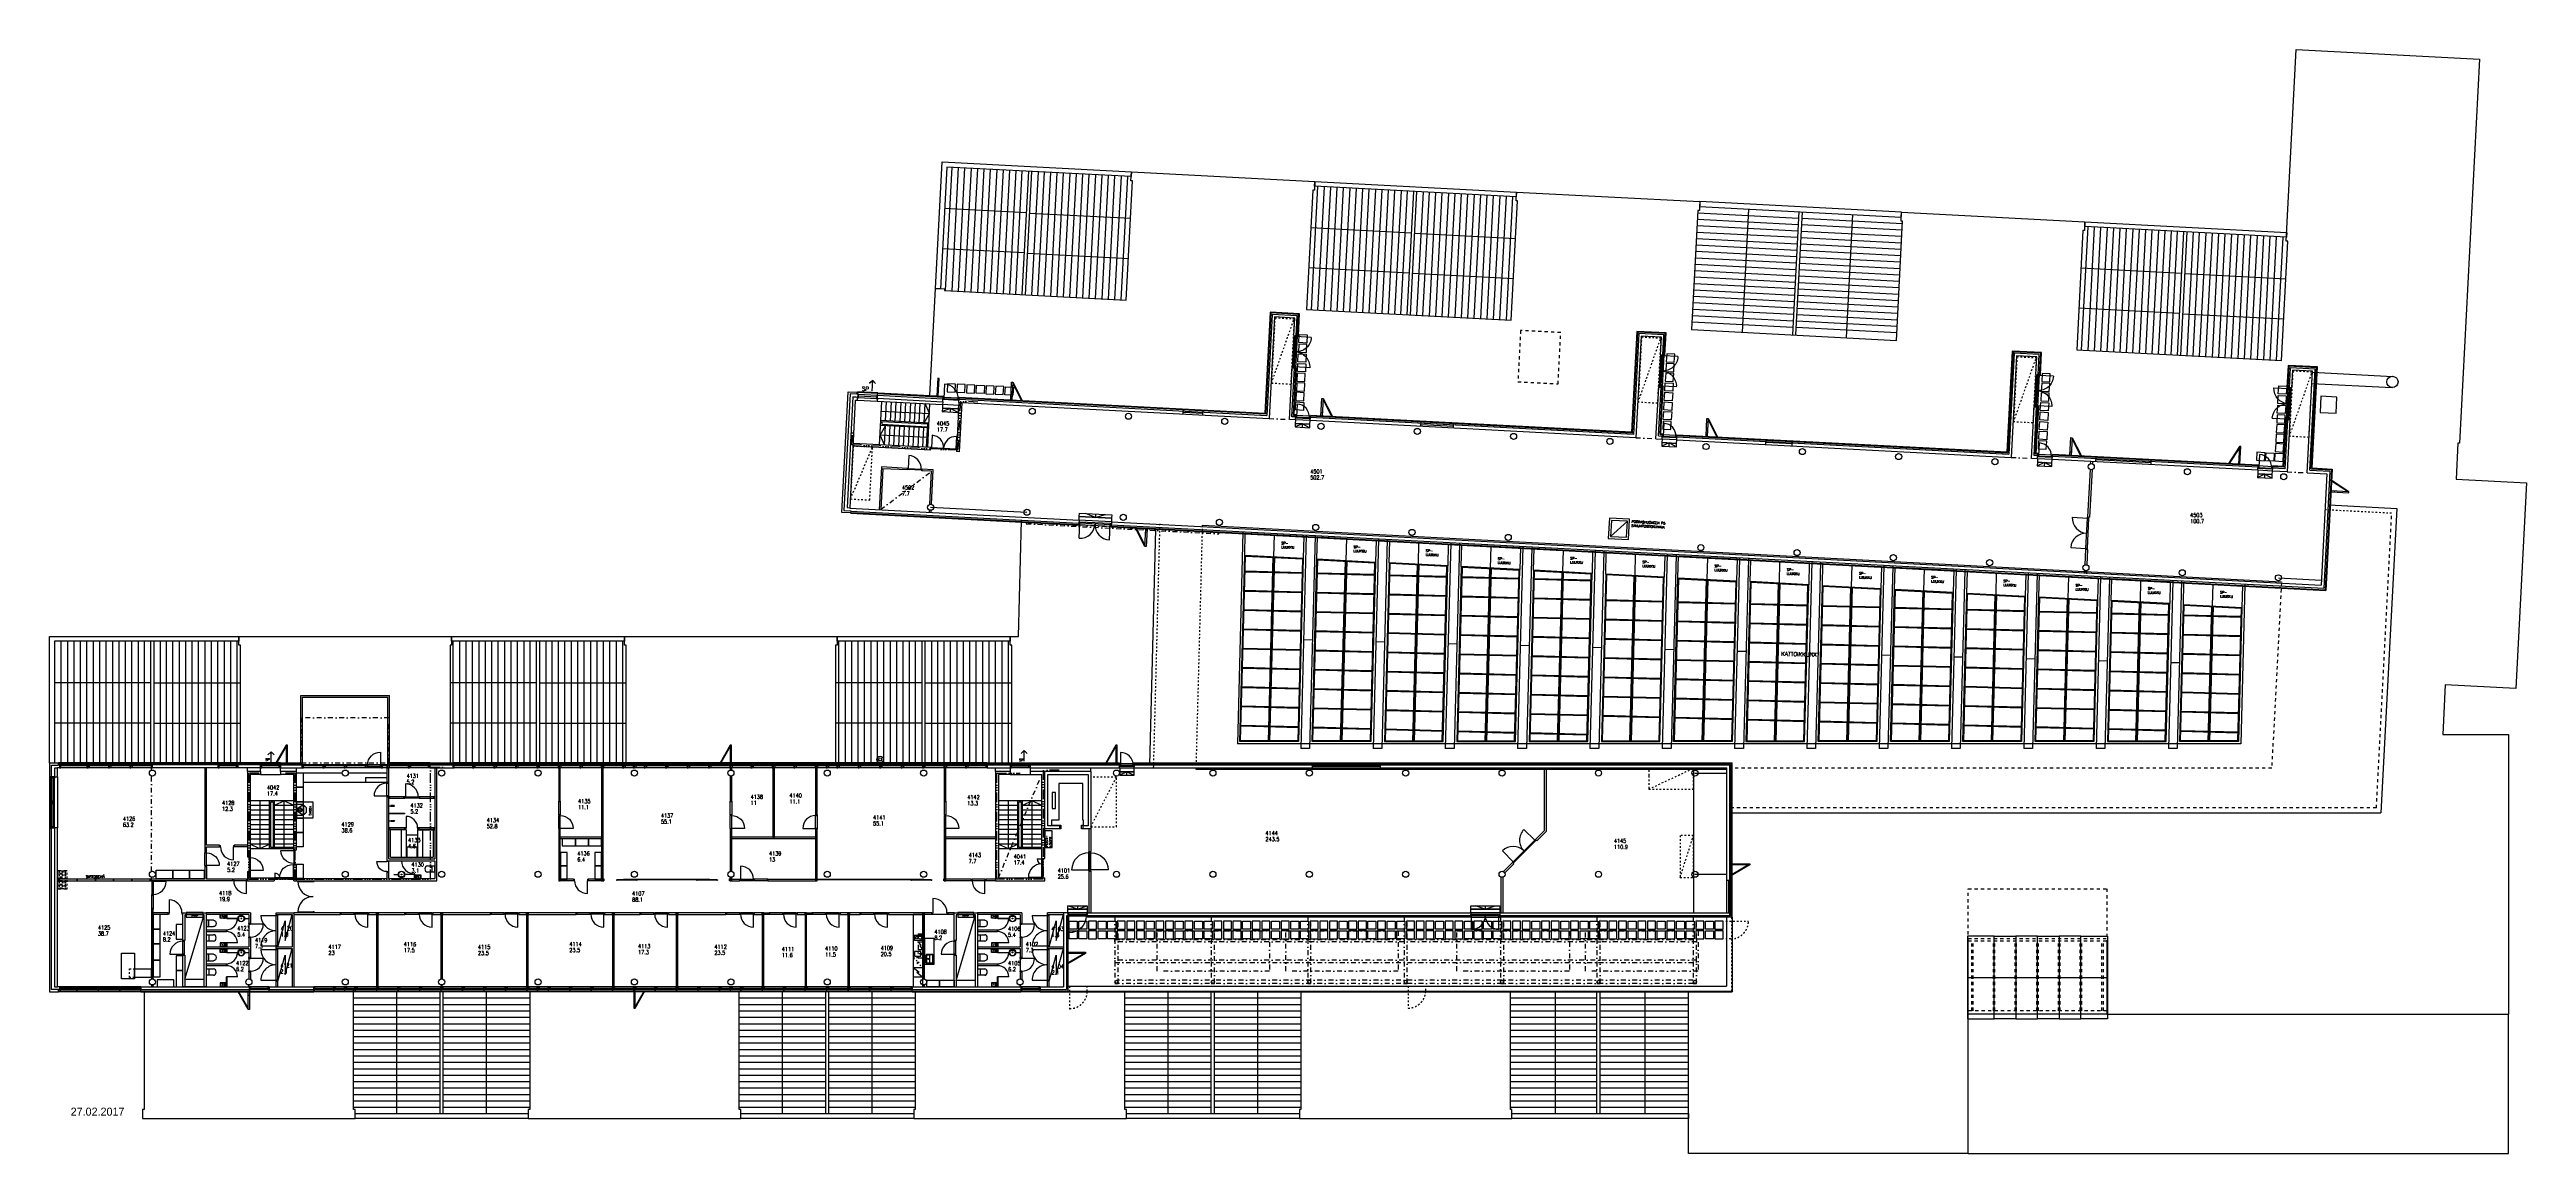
# Model space of a CAD drawing. Extents: x -405 to 153754, y -2585 to 66147.
import ezdxf
from ezdxf.enums import TextEntityAlignment as Align

# ---------------------------------------------------------------- set-up
doc = ezdxf.new("R2010")
doc.units = 0
doc.header["$LTSCALE"] = 100
doc.header["$MEASUREMENT"] = 0
for name, pattern in [('KEL', [2.25, 1, -1.25]), ('KL', [4, 2, -2]), ('PALOALUE', [12, 6, -1.5, 0, -1.5, 0, -1.5, 0, -1.5]), ('PKL', [7, 3, -2, 0, -2])]:
    doc.linetypes.add(name, pattern=pattern)
doc.layers.get('0').update_dxf_attribs({"linetype": 'CONTINUOUS'})
for name, color, linetype in [('ART1100T0', 7, 'CONTINUOUS'), ('ART1100T3', 7, 'CONTINUOUS'), ('ART1100TB', 7, 'CONTINUOUS'), ('ART2300T0', 7, 'CONTINUOUS'), ('FM_I', 7, 'CONTINUOUS'), ('fm_omat', 7, 'CONTINUOUS'), ('M00402', 7, 'CONTINUOUS'), ('M06001', 7, 'CONTINUOUS'), ('M06037', 8, 'CONTINUOUS'), ('M06041', 7, 'CONTINUOUS'), ('M06051', 3, 'CONTINUOUS'), ('m06080', 8, 'CONTINUOUS'), ('M06081', 7, 'CONTINUOUS'), ('paloos', 20, 'PALOALUE')]:
    doc.layers.add(name, color=color, linetype=linetype)
doc.styles.add('FISO', font='fiso.shx', dxfattribs={"height": 200})
doc.styles.add('ROMANS', font='romans.shx')
doc.styles.get("Standard").update_dxf_attribs({"font": 'simplex.shx'})

# ---------------------------------------------------------------- blocks, each defined once
blk = doc.blocks.new('Apilari_01')
at = {"layer": 'M06001'}
blk.add_circle((0, 0), 0.5, dxfattribs=at)
blk = doc.blocks.new('SALAMA')
at = {"layer": 'M00402'}
blk.add_lwpolyline([(0, 0), (0.5, 0.8), (0.5, 0.2), (1, 1)], dxfattribs=at)
blk = doc.blocks.new('LVISUI')
for p, q in [((-0.2, 0.77), (0.2, 0.77)), ((-0.2, 0.56), (0.2, 0.56)), ((0, 0), (0, 0.93))]:
    blk.add_line(p, q)
blk.add_circle((0, 1.03), 0.104)
at = {"width": 0.76195, "flags": 1}
blk.add_attdef('LVIKAL', text='', height=0.212, dxfattribs=at).set_placement((-0.39, 0.03), (0.38, 0.03), align=Align.FIT)
blk = doc.blocks.new('TALOTIKKAAT')
for p, q in [((-38, 1100), (-673, 0)), ((-38, 1020), (-626, 0)), ((-38, 200), (38, 200))]:
    blk.add_line(p, q)
blk.add_lwpolyline([(-38, 0), (38, 0), (38, 1100), (-38, 1100)], close=True)
blk = doc.blocks.new('KKUPPI_P')
at = {"linetype": 'Continuous'}
for p, q in [((-380, -245), (-380, -10)), ((-380, -10), (-10, -10)), ((-10, -245), (-380, -245)), ((-360, -175), (-360, -80)), ((-310, -30), (-175, -30)), ((-175, -225), (-310, -225)), ((-175, -30), (-80, -30)), ((-175, -225), (-80, -225)), ((-125, -80), (-125, -175)), ((-30, -80), (-30, -175)), ((-10, -10), (-10, -245))]:
    blk.add_line(p, q, dxfattribs=at)
for p, q in [((-168, -110), (-125, -153)), ((-80, -65), (-163, -148)), ((-151, -93), (-108, -136)), ((-80, -65), (-80, -167))]:
    blk.add_line(p, q)
for centre, radius in [((-242, -128), 14.1), ((-80, -65), 10)]:
    blk.add_circle(centre, radius, dxfattribs=at)
for centre, start, end in [((-310, -80), 90, 180), ((-310, -175), 180, 270), ((-175, -80), 0, 90), ((-175, -175), 270, 0), ((-80, -80), 0, 90), ((-80, -175), 270, 0)]:
    blk.add_arc(centre, 50, start, end, dxfattribs=at)
at = {"extrusion": (0, 0, -1)}
for centre, major_axis, start_param, end_param in [((-119, -189), (-13.3, 12.5), -1.4461566, 1.4749547), ((-125, -203), (-5.71, 5.37), 0.0506339, 6.1939787), ((-100, -163), (-15.7, 14.8), 2.4969922, 4.6165473)]:
    blk.add_ellipse(centre, major_axis=major_axis, ratio=0.8, start_param=start_param, end_param=end_param, dxfattribs=at)
blk = doc.blocks.new('LVIIST')
for p, q in [((-0.5, 0.02), (-0.5, 0.76)), ((-0.5, 0.28), (0.5, 0.28)), ((0.5, 0.02), (-0.5, 0.02)), ((0.5, 0.76), (0.5, 0.02))]:
    blk.add_line(p, q)
blk.add_ellipse((0, 0.76), major_axis=(-0.5, 0), ratio=0.517739, start_param=3.141593, end_param=6.283185)
at = {"width": 0.76195, "flags": 1}
blk.add_attdef('LVIKAL', text='', height=0.212, dxfattribs=at).set_placement((-0.39, 0.05), (0.38, 0.05), align=Align.FIT)
blk = doc.blocks.new('A$C35E07A09')
blk.add_lwpolyline([(63, 322, 2.0701967), (352, 322)], format="xyb", close=True)
for centre, radius in [((207, 207), 208), ((207, 207), 25), ((207, 367), 15)]:
    blk.add_circle(centre, radius)
blk = doc.blocks.new('VAR1X1')
blk.add_lwpolyline([(-0.17, -0.26), (0.83, -0.26), (0.83, 0.74), (-0.17, 0.74)], close=True)
blk = doc.blocks.new('aioa_huone')
at = {"layer": 'ART1100T0', "width": 0.9}
blk.add_attdef('HNENUM', (56, 73), '', height=250, dxfattribs=at)
at = {"layer": 'ART1100T3', "width": 0.9}
blk.add_attdef('HNEALA', (56, -302), '', height=250, dxfattribs=at)

msp = doc.modelspace()

# ---------------------------------------------------------------- linework, layer by layer
at = {"layer": 'ART2300T0'}
for points in [[(50795, 44874), (50831, 45549), (50633, 45371), (50831, 45549), (51009, 45351)], [(13379, 21754), (13379, 22430), (13191, 22242), (13379, 22430), (13567, 22242)], [(60253, 21838), (60253, 22513), (60065, 22325), (60253, 22513), (60441, 22325)]]:
    msp.add_lwpolyline(points, dxfattribs=at)
at = {"layer": 'fm_omat'}
for p, q in [((54433, 37651), (60425, 37337)), ((138318, 33255), (140985, 33115)), ((102000, 21100), (103995, 21100)), ((102000, 14800), (103995, 14800))]:
    msp.add_line(p, q, dxfattribs=at)
at = {"layer": 'M00402'}
for p, q in [((55366, 51141), (55768, 58815)), ((55765, 51120), (56167, 58794)), ((56165, 51099), (56567, 58773)), ((56564, 51078), (56966, 58752)), ((56963, 51057), (57366, 58731)), ((57363, 51036), (57765, 58710)), ((57762, 51015), (58165, 58689)), ((58162, 50994), (58564, 58668)), ((58561, 50973), (58963, 58648)), ((58961, 50952), (59363, 58627)), ((59360, 50931), (59762, 58606)), ((59735, 50912), (60137, 58586)), ((60134, 50891), (60536, 58565)), ((60334, 50880), (60736, 58555)), ((60733, 50859), (61136, 58534)), ((61108, 50840), (61510, 58514)), ((61507, 50819), (61909, 58493)), ((61907, 50798), (62309, 58472)), ((62306, 50777), (62708, 58451)), ((62706, 50756), (63108, 58430)), ((63105, 50735), (63507, 58409)), ((63505, 50714), (63907, 58388)), ((63904, 50693), (64306, 58368)), ((64303, 50672), (64706, 58347)), ((64703, 50651), (65105, 58326)), ((65102, 50630), (65505, 58305)), ((65502, 50609), (65904, 58284)), ((65901, 50588), (66303, 58263)), ((66301, 50567), (66703, 58242)), ((78134, 49947), (78537, 57622)), ((78534, 49926), (78936, 57601)), ((78933, 49905), (79336, 57580)), ((79333, 49884), (79735, 57559)), ((79732, 49864), (80134, 57538)), ((80132, 49843), (80534, 57517)), ((80531, 49822), (80933, 57496)), ((80931, 49801), (81333, 57475)), ((81330, 49780), (81732, 57454)), ((81729, 49759), (82132, 57433)), ((82129, 49738), (82531, 57412)), ((82528, 49717), (82931, 57391)), ((82928, 49696), (83330, 57371)), ((83327, 49675), (83730, 57350)), ((83702, 49655), (84104, 57330)), ((84101, 49635), (84503, 57309)), ((84301, 49624), (84703, 57299)), ((84700, 49603), (85103, 57278)), ((85075, 49584), (85477, 57258)), ((85474, 49563), (85877, 57237)), ((85874, 49542), (86276, 57216)), ((86273, 49521), (86675, 57195)), ((86673, 49500), (87075, 57174)), ((87072, 49479), (87474, 57153)), ((87472, 49458), (87874, 57132)), ((87871, 49437), (88273, 57111)), ((88271, 49416), (88673, 57091)), ((88670, 49395), (89072, 57070)), ((89069, 49374), (89472, 57049)), ((60401, 55976), (55303, 56243)), ((60600, 55966), (66872, 55637)), ((89469, 49353), (89871, 57028)), ((89868, 49332), (90271, 57007)), ((90268, 49311), (90670, 56986)), ((102157, 55583), (108429, 55254)), ((102178, 55982), (108450, 55654)), ((105335, 56217), (104933, 48558)), ((108471, 56053), (108069, 48393)), ((108670, 56042), (108269, 48383)), ((108649, 55643), (114921, 55315)), ((111806, 55878), (111405, 48219)), ((84368, 54720), (78096, 55049)), ((84567, 54710), (90839, 54381)), ((102074, 53985), (108345, 53657)), ((102094, 54385), (108366, 54056)), ((102115, 54784), (108387, 54455)), ((102136, 55184), (108408, 54855)), ((108566, 54046), (114837, 53717)), ((108587, 54445), (114858, 54116)), ((108607, 54844), (114879, 54516)), ((108628, 55244), (114900, 54915)), ((126069, 47435), (126471, 55110)), ((126468, 47414), (126870, 55089)), ((126868, 47393), (127270, 55068)), ((127267, 47372), (127669, 55047)), ((127666, 47351), (128069, 55026)), ((128066, 47330), (128468, 55005)), ((128465, 47310), (128868, 54984)), ((128865, 47289), (129267, 54963)), ((129264, 47268), (129666, 54942)), ((129664, 47247), (130066, 54921)), ((130063, 47226), (130465, 54900)), ((130463, 47205), (130865, 54879)), ((130862, 47184), (131264, 54858)), ((131262, 47163), (131664, 54837)), ((131636, 47143), (132038, 54818)), ((132035, 47122), (132438, 54797)), ((132235, 47112), (132637, 54786)), ((132635, 47091), (133037, 54765)), ((133009, 47071), (133411, 54746)), ((133409, 47050), (133811, 54725)), ((133808, 47030), (134210, 54704)), ((134207, 47009), (134610, 54683)), ((134607, 46988), (135009, 54662)), ((135006, 46967), (135409, 54641)), ((135406, 46946), (135808, 54620)), ((135805, 46925), (136207, 54599)), ((136205, 46904), (136607, 54578)), ((136604, 46883), (137006, 54557)), ((137004, 46862), (137406, 54537)), ((137403, 46841), (137805, 54516)), ((137803, 46820), (138205, 54495)), ((138202, 46799), (138604, 54474)), ((60270, 53480), (55172, 53747)), ((60470, 53469), (66741, 53140)), ((84237, 52223), (77966, 52552)), ((102011, 52787), (108282, 52458)), ((102032, 53186), (108303, 52858)), ((102053, 53586), (108324, 53257)), ((108482, 52448), (114753, 52119)), ((108503, 52847), (114774, 52518)), ((108524, 53247), (114795, 52918)), ((108545, 53646), (114816, 53317)), ((132302, 52208), (126031, 52537)), ((84437, 52213), (90708, 51884)), ((101927, 51189), (108198, 50860)), ((101948, 51588), (108219, 51260)), ((101969, 51988), (108240, 51659)), ((101990, 52387), (108261, 52059)), ((108419, 51249), (114690, 50921)), ((108440, 51649), (114711, 51320)), ((108461, 52048), (114732, 51720)), ((132502, 52197), (138773, 51869)), ((101843, 49591), (108115, 49263)), ((101864, 49991), (108136, 49662)), ((101885, 50390), (108157, 50061)), ((101906, 50790), (108177, 50461)), ((108335, 49652), (114607, 49323)), ((108356, 50051), (114628, 49722)), ((108377, 50450), (114649, 50122)), ((108398, 50850), (114670, 50521)), ((132171, 49711), (125900, 50040)), ((132371, 49701), (138642, 49372)), ((77034, 48338), (76928, 46330)), ((77163, 46318), (77268, 48325)), ((101822, 49192), (108094, 48863)), ((108293, 48853), (114565, 48524)), ((108314, 49252), (114586, 48923)), ((99852, 47142), (99747, 45135)), ((99982, 45122), (100087, 47129)), ((123220, 45917), (123115, 43910)), ((123350, 43898), (123455, 45905)), ((138894, 45096), (138789, 43088)), ((139023, 43076), (139128, 45083)), ((140405, 45362), (145396, 45100)), ((140441, 46061), (145432, 45799)), ((55203, 44510), (56212, 44457)), ((78062, 43312), (77153, 43360)), ((100881, 42116), (99972, 42164)), ((124249, 40891), (123340, 40939)), ((137960, 40173), (137051, 40220)), ((141465, 37796), (145689, 37575)), ((145689, 37575), (144697, 18630)), ((59900, 29605), (60089, 36819)), ((63660, 36577), (65667, 36471)), ((68433, 36276), (68049, 21611)), ((73868, 36097), (73523, 22920)), ((77813, 35902), (77465, 22620)), ((78362, 35873), (78015, 22620)), ((82306, 35666), (81965, 22620)), ((82856, 35637), (82515, 22620)), ((96746, 35834), (97797, 36780)), ((86800, 35431), (86465, 22620)), ((87350, 35402), (87015, 22620)), ((91294, 35195), (90965, 22620)), ((91844, 35166), (91515, 22620)), ((95788, 34960), (95465, 22620)), ((96338, 34931), (96015, 22620)), ((100282, 34724), (99965, 22620)), ((100831, 34695), (100515, 22620)), ((104776, 34489), (104465, 22620)), ((105325, 34460), (105015, 22620)), ((109269, 34253), (108965, 22620)), ((109819, 34224), (109515, 22620)), ((113763, 34018), (113465, 22620)), ((114313, 33989), (114015, 22620)), ((118257, 33782), (117965, 22620)), ((118807, 33753), (118515, 22620)), ((122751, 33547), (122465, 22620)), ((123300, 33518), (123015, 22620)), ((127245, 33311), (126965, 22620)), ((127794, 33282), (127515, 22620)), ((131738, 33076), (131465, 22620)), ((132288, 33047), (132015, 22620)), ((136232, 32828), (135973, 22920)), ((325, 21740), (325, 29305)), ((725, 21740), (725, 29305)), ((1125, 21740), (1125, 29305)), ((1525, 21740), (1525, 29305)), ((1925, 21740), (1925, 29305)), ((2325, 21740), (2325, 29305)), ((2725, 21740), (2725, 29305)), ((3125, 21740), (3125, 29305)), ((3525, 21740), (3525, 29305)), ((3925, 21740), (3925, 29305)), ((4325, 21740), (4325, 29305)), ((4725, 21740), (4725, 29305)), ((5125, 21740), (5125, 29305)), ((5500, 21740), (5500, 29305)), ((5900, 21740), (5900, 29305)), ((6100, 21740), (6100, 29305)), ((6500, 21740), (6500, 29305)), ((6875, 21740), (6875, 29305)), ((7275, 21740), (7275, 29305)), ((7675, 21740), (7675, 29305)), ((8075, 21740), (8075, 29305)), ((8475, 21740), (8475, 29305)), ((8875, 21740), (8875, 29305)), ((9275, 21740), (9275, 29305)), ((9675, 21740), (9675, 29305)), ((10075, 21740), (10075, 29305)), ((10475, 21740), (10475, 29305)), ((10875, 21740), (10875, 29305)), ((11275, 21740), (11275, 29305)), ((24725, 21738), (24725, 29305)), ((25125, 21738), (25125, 29305)), ((25525, 21738), (25525, 29305)), ((25925, 21738), (25925, 29305)), ((26325, 21738), (26325, 29305)), ((26725, 21738), (26725, 29305)), ((27125, 21738), (27125, 29305)), ((27525, 21738), (27525, 29305)), ((27925, 21738), (27925, 29305)), ((28325, 21738), (28325, 29305)), ((28725, 21738), (28725, 29305)), ((29125, 21738), (29125, 29305)), ((29500, 21738), (29500, 29305)), ((29900, 21738), (29900, 29305)), ((30100, 21738), (30100, 29305)), ((30500, 21738), (30500, 29305)), ((30875, 21738), (30875, 29305)), ((31275, 21738), (31275, 29305)), ((31675, 21738), (31675, 29305)), ((32075, 21738), (32075, 29305)), ((32475, 21738), (32475, 29305)), ((32875, 21738), (32875, 29305)), ((33275, 21738), (33275, 29305)), ((33675, 21738), (33675, 29305)), ((34075, 21738), (34075, 29305)), ((34475, 21738), (34475, 29305)), ((34875, 21738), (34875, 29305)), ((35275, 21738), (35275, 29305)), ((48725, 21738), (48725, 29305)), ((49125, 21738), (49125, 29305)), ((49525, 21738), (49525, 29305)), ((49925, 21738), (49925, 29305)), ((50325, 21738), (50325, 29305)), ((50725, 21738), (50725, 29305)), ((51125, 21738), (51125, 29305)), ((51525, 21738), (51525, 29305)), ((51925, 21738), (51925, 29305)), ((52325, 21738), (52325, 29305)), ((52725, 21738), (52725, 29305)), ((53125, 21738), (53125, 29305)), ((53500, 21738), (53500, 29305)), ((53900, 21738), (53900, 29305)), ((54100, 21738), (54100, 29305)), ((54500, 21738), (54500, 29305)), ((54875, 21738), (54875, 29305)), ((55275, 21738), (55275, 29305)), ((55675, 21738), (55675, 29305)), ((56075, 21738), (56075, 29305)), ((56475, 21738), (56475, 29305)), ((56875, 21738), (56875, 29305)), ((57275, 21738), (57275, 29305)), ((57675, 21738), (57675, 29305)), ((58075, 21740), (58075, 29305)), ((58475, 21740), (58475, 29305)), ((58875, 21740), (58875, 29305)), ((59275, 21740), (59275, 29305)), ((77642, 29405), (78192, 29390)), ((82139, 29287), (82689, 29273)), ((86636, 29169), (87186, 29155)), ((91133, 29052), (91683, 29037)), ((95630, 28934), (96180, 28919)), ((100127, 28816), (100677, 28802)), ((104624, 28698), (105174, 28684)), ((109121, 28581), (109671, 28566)), ((113618, 28463), (114168, 28448)), ((118115, 28345), (118665, 28331)), ((122611, 28227), (123161, 28213)), ((127108, 28109), (127658, 28095)), ((131605, 27992), (132155, 27977)), ((5900, 26713), (-105, 26713)), ((6100, 26713), (11480, 26713)), ((29900, 26713), (24520, 26713)), ((30100, 26713), (35480, 26713)), ((53900, 26713), (48520, 26713)), ((54100, 26713), (59480, 26713)), ((15245, 25935), (20755, 25935)), ((15245, 21740), (15245, 25935)), ((15345, 21738), (15345, 25835)), ((15345, 25835), (20655, 25835)), ((20655, 21738), (20655, 25835)), ((20755, 21738), (20755, 25935)), ((5900, 24212), (-105, 24212)), ((6100, 24212), (11480, 24212)), ((29900, 24212), (24520, 24212)), ((30100, 24212), (35480, 24212)), ((53900, 24212), (48520, 24212)), ((54100, 24212), (59480, 24212)), ((66190, 21690), (67100, 21690)), ((135973, 22920), (73523, 22920)), ((78015, 22620), (77465, 22620)), ((82515, 22620), (81965, 22620)), ((87015, 22620), (86465, 22620)), ((91515, 22620), (90965, 22620)), ((96015, 22620), (95465, 22620)), ((100515, 22620), (99965, 22620)), ((105015, 22620), (104465, 22620)), ((109515, 22620), (108965, 22620)), ((114015, 22620), (113465, 22620)), ((118515, 22620), (117965, 22620)), ((123015, 22620), (122465, 22620)), ((127515, 22620), (126965, 22620)), ((132015, 22620), (131465, 22620)), ((5950, 21283), (5950, 21420)), ((104230, 18630), (144697, 18630)), ((5950, 14500), (5950, 14617)), ((8020, 8270), (9220, 12270)), ((56020, 8190), (57220, 12270)), ((88050, 12130), (89860, 12130)), ((103967, 12130), (103967, 7830)), ((104315, 12130), (104315, 7481)), ((119005, -2585), (119005, 10650)), ((127645, 10650), (127645, 6095)), ((8020, 8270), (9220, 8270)), ((57220, 8190), (56020, 8190)), ((62970, 7830), (103967, 7830)), ((18520, 7095), (23900, 7095)), ((18520, 6695), (23900, 6695)), ((18520, 6295), (23900, 6295)), ((21210, -105), (21210, 7565)), ((23900, -105), (23900, 7565)), ((24100, -105), (24100, 7565)), ((24100, 7095), (29480, 7095)), ((24100, 6695), (29480, 6695)), ((24100, 6295), (29480, 6295)), ((26790, -105), (26790, 7565)), ((42520, 7095), (47900, 7095)), ((42520, 6695), (47900, 6695)), ((42520, 6295), (47900, 6295)), ((45210, -105), (45210, 7565)), ((47900, -105), (47900, 7565)), ((48100, -105), (48100, 7565)), ((48100, 7095), (53480, 7095)), ((48100, 6695), (53480, 6695)), ((48100, 6295), (53480, 6295)), ((50790, -105), (50790, 7565)), ((62970, 7530), (104267, 7530)), ((62970, 7481), (104315, 7481)), ((66520, 7095), (71900, 7095)), ((66520, 6695), (71900, 6695)), ((66520, 6295), (71900, 6295)), ((69210, -105), (69210, 7481)), ((71900, -105), (71900, 7481)), ((72100, -105), (72100, 7481)), ((72100, 7095), (77480, 7095)), ((72100, 6695), (77480, 6695)), ((72100, 6295), (77480, 6295)), ((74790, -105), (74790, 7481)), ((90520, 7095), (95900, 7095)), ((90520, 6695), (95900, 6695)), ((90520, 6295), (95900, 6295)), ((93315, -105), (93315, 7481)), ((95900, -105), (95900, 7481)), ((96100, -105), (96100, 7481)), ((96100, 7095), (101585, 7095)), ((96100, 6695), (101585, 6695)), ((96100, 6295), (101585, 6295)), ((98895, -105), (98895, 7481)), ((18520, 5895), (23900, 5895)), ((18520, 5495), (23900, 5495)), ((18520, 5095), (23900, 5095)), ((18520, 4695), (23900, 4695)), ((24100, 5895), (29480, 5895)), ((24100, 5495), (29480, 5495)), ((24100, 5095), (29480, 5095)), ((24100, 4695), (29480, 4695)), ((42520, 5895), (47900, 5895)), ((42520, 5495), (47900, 5495)), ((42520, 5095), (47900, 5095)), ((42520, 4695), (47900, 4695)), ((48100, 5895), (53480, 5895)), ((48100, 5495), (53480, 5495)), ((48100, 5095), (53480, 5095)), ((48100, 4695), (53480, 4695)), ((66520, 5895), (71900, 5895)), ((66520, 5495), (71900, 5495)), ((66520, 5095), (71900, 5095)), ((66520, 4695), (71900, 4695)), ((72100, 5895), (77480, 5895)), ((72100, 5495), (77480, 5495)), ((72100, 5095), (77480, 5095)), ((72100, 4695), (77480, 4695)), ((90520, 5895), (95900, 5895)), ((90520, 5495), (95900, 5495)), ((90520, 5095), (95900, 5095)), ((90520, 4695), (95900, 4695)), ((96100, 5895), (101585, 5895)), ((96100, 5495), (101585, 5495)), ((96100, 5095), (101585, 5095)), ((96100, 4695), (101585, 4695)), ((127645, 6095), (119005, 6095)), ((127645, 6095), (152635, 6095)), ((152635, -2585), (152635, 6095)), ((18520, 4295), (23900, 4295)), ((18520, 3895), (23900, 3895)), ((18520, 3495), (23900, 3495)), ((18520, 3095), (23900, 3095)), ((24100, 4295), (29480, 4295)), ((24100, 3895), (29480, 3895)), ((24100, 3495), (29480, 3495)), ((24100, 3095), (29480, 3095)), ((42520, 4295), (47900, 4295)), ((42520, 3895), (47900, 3895)), ((42520, 3495), (47900, 3495)), ((42520, 3095), (47900, 3095)), ((48100, 4295), (53480, 4295)), ((48100, 3895), (53480, 3895)), ((48100, 3495), (53480, 3495)), ((48100, 3095), (53480, 3095)), ((66520, 4295), (71900, 4295)), ((66520, 3895), (71900, 3895)), ((66520, 3495), (71900, 3495)), ((66520, 3095), (71900, 3095)), ((72100, 4295), (77480, 4295)), ((72100, 3895), (77480, 3895)), ((72100, 3495), (77480, 3495)), ((72100, 3095), (77480, 3095)), ((90520, 4295), (95900, 4295)), ((90520, 3895), (95900, 3895)), ((90520, 3495), (95900, 3495)), ((90520, 3095), (95900, 3095)), ((96100, 4295), (101585, 4295)), ((96100, 3895), (101585, 3895)), ((96100, 3495), (101585, 3495)), ((96100, 3095), (101585, 3095)), ((18520, 2695), (23900, 2695)), ((18520, 2295), (23900, 2295)), ((18520, 1895), (23900, 1895)), ((24100, 2695), (29480, 2695)), ((24100, 2295), (29480, 2295)), ((24100, 1895), (29480, 1895)), ((42520, 2695), (47900, 2695)), ((42520, 2295), (47900, 2295)), ((42520, 1895), (47900, 1895)), ((48100, 2695), (53480, 2695)), ((48100, 2295), (53480, 2295)), ((48100, 1895), (53480, 1895)), ((66520, 2695), (71900, 2695)), ((66520, 2295), (71900, 2295)), ((66520, 1895), (71900, 1895)), ((72100, 2695), (77480, 2695)), ((72100, 2295), (77480, 2295)), ((72100, 1895), (77480, 1895)), ((90520, 2695), (95900, 2695)), ((90520, 2295), (95900, 2295)), ((90520, 1895), (95900, 1895)), ((96100, 2695), (101585, 2695)), ((96100, 2295), (101585, 2295)), ((96100, 1895), (101585, 1895)), ((18520, 1495), (23900, 1495)), ((18520, 1095), (23900, 1095)), ((18520, 695), (23900, 695)), ((18520, 295), (23900, 295)), ((24100, 1495), (29480, 1495)), ((24100, 1095), (29480, 1095)), ((24100, 695), (29480, 695)), ((24100, 295), (29480, 295)), ((42520, 1495), (47900, 1495)), ((42520, 1095), (47900, 1095)), ((42520, 695), (47900, 695)), ((42520, 295), (47900, 295)), ((48100, 1495), (53480, 1495)), ((48100, 1095), (53480, 1095)), ((48100, 695), (53480, 695)), ((48100, 295), (53480, 295)), ((66520, 1495), (71900, 1495)), ((66520, 1095), (71900, 1095)), ((66520, 695), (71900, 695)), ((66520, 295), (71900, 295)), ((72100, 1495), (77480, 1495)), ((72100, 1095), (77480, 1095)), ((72100, 695), (77480, 695)), ((72100, 295), (77480, 295)), ((90520, 1495), (95900, 1495)), ((90520, 1095), (95900, 1095)), ((90520, 695), (95900, 695)), ((90520, 295), (95900, 295)), ((96100, 1495), (101585, 1495)), ((96100, 1095), (101585, 1095)), ((96100, 695), (101585, 695)), ((96100, 295), (101585, 295)), ((119005, -2585), (152635, -2585))]:
    msp.add_line(p, q, dxfattribs=at)
at = {"layer": 'M00402', "linetype": 'KEL'}
for p, q in [((75860, 49446), (75647, 45381)), ((75647, 45381), (77058, 49383)), ((75860, 49446), (77058, 49383)), ((77058, 49383), (76845, 45318)), ((98679, 48250), (98466, 44185)), ((98466, 44185), (99877, 48187)), ((98679, 48250), (99877, 48187)), ((99877, 48187), (99664, 44122)), ((122047, 47025), (121834, 42961)), ((121834, 42961), (123245, 46962)), ((122047, 47025), (123245, 46962)), ((123245, 46962), (123032, 42898)), ((75647, 45381), (76845, 45318)), ((139213, 46125), (139000, 42061)), ((139000, 42061), (140411, 46063)), ((140411, 46063), (139213, 46125)), ((140411, 46063), (140198, 41998)), ((99664, 44122), (98466, 44185)), ((123032, 42898), (121834, 42961)), ((140198, 41998), (139000, 42061)), ((49443, 38163), (50814, 41385)), ((141215, 37509), (145374, 37291)), ((68689, 36623), (68291, 21420)), ((71339, 36525), (70944, 21420)), ((64410, 17760), (66000, 20850)), ((66000, 20850), (64410, 20850)), ((99130, 20100), (101910, 21400)), ((101080, 14590), (101910, 17215)), ((104267, 12130), (104267, 7530))]:
    msp.add_line(p, q, dxfattribs=at)
at = {"layer": 'M00402', "linetype": 'PKL'}
for p, q in [((75501, 43176), (76760, 43110)), ((98320, 41980), (99578, 41914)), ((121688, 40755), (122946, 40689)), ((51332, 37513), (54490, 39891)), ((138854, 39856), (140113, 39790)), ((58650, 14580), (61350, 21010)), ((101900, 8200), (66100, 8200)), ((101900, 8000), (66100, 8000))]:
    msp.add_line(p, q, dxfattribs=at)
at = {"layer": 'M00402', "linetype": 'KL'}
for p, q in [((144412, 18930), (145374, 37291)), ((138502, 32945), (137897, 21400)), ((137897, 21400), (104315, 21400)), ((144412, 18930), (104230, 18930)), ((119005, 10800), (127645, 10800)), ((119005, 10650), (127645, 10650)), ((119225, 6295), (119225, 10650)), ((119325, 6295), (119325, 10650)), ((120575, 6295), (120575, 10650)), ((120675, 6295), (120675, 10650)), ((121925, 6295), (121925, 10650)), ((122025, 6295), (122025, 10650)), ((123275, 6295), (123275, 10650)), ((123375, 6295), (123375, 10650)), ((124625, 6295), (124625, 10650)), ((124725, 6295), (124725, 10650)), ((125975, 6295), (125975, 10650)), ((126075, 6295), (126075, 10650)), ((127325, 6295), (127325, 10650)), ((127425, 6295), (127425, 10650)), ((127645, 6295), (119005, 6295))]:
    msp.add_line(p, q, dxfattribs=at)
at = {"layer": 'M00402'}
for points in [[(54392, 44602), (54742, 51268), (55291, 51240), (55286, 51144), (66605, 50551), (66994, 57976), (66899, 57981), (66928, 58531), (78343, 57932), (78314, 57383), (78219, 57388), (77830, 49963), (90572, 49295), (90961, 56720), (90867, 56725), (90895, 57274), (102310, 56676), (102281, 56127), (102186, 56132), (101797, 48707), (114539, 48039), (114929, 55464), (114834, 55469), (114862, 56018), (126277, 55420), (126248, 54871), (126153, 54876), (125764, 47451), (138507, 46783), (138896, 54208), (138801, 54213), (139426, 66147), (150841, 65548), (149587, 41631), (149492, 41636), (149375, 39395), (153754, 39166), (153083, 26367), (148704, 26597), (148542, 23505), (152635, 23505), (152635, 6095)], [(11480, 21740), (11480, 29055), (11385, 29055), (11385, 29605), (24615, 29605), (24615, 29055), (24520, 29055), (24520, 21738)], [(35480, 21738), (35480, 29055), (35385, 29055), (35385, 29605), (48615, 29605), (48615, 29055), (48520, 29055), (48520, 21738)], [(59480, 21740), (59480, 29055), (59385, 29055), (59385, 29605), (59900, 29605)], [(5480, 7480), (5480, 145), (5385, 145), (5385, -405), (18615, -405), (18615, 145), (18520, 145), (18520, 7580)], [(29480, 7480), (29480, 145), (29385, 145), (29385, -405), (42615, -405), (42615, 145), (42520, 145), (42520, 7480)], [(53480, 7480), (53480, 145), (53385, 145), (53385, -405), (66615, -405), (66615, 145), (66520, 145), (66520, 7481)], [(77480, 7481), (77480, 145), (77385, 145), (77385, -405), (90615, -405), (90615, 145), (90520, 145), (90520, 7481)], [(119005, -2585), (101595, -2585), (101595, 7481)]]:
    msp.add_lwpolyline(points, dxfattribs=at)
for points in [[(66913, 58231), (55438, 58832), (55041, 51253), (54742, 51268), (55154, 59148), (66928, 58531)], [(78343, 57932), (90895, 57274), (90880, 56975), (78327, 57633)], [(102294, 56377), (114847, 55719), (114862, 56018), (102310, 56676)], [(126277, 55420), (138830, 54762), (138814, 54463), (126261, 55121)], [(77320, 47301), (77819, 47275), (77845, 47774), (77346, 47801)], [(77377, 48400), (77877, 48374), (77851, 47874), (77351, 47900)], [(77283, 46602), (77783, 46576), (77756, 46077), (77257, 46103)], [(77315, 47201), (77814, 47175), (77788, 46676), (77288, 46702)], [(100714, 46576), (100215, 46602), (100188, 46103), (100688, 46077)], [(100745, 47175), (100246, 47201), (100220, 46702), (100719, 46676)], [(54827, 44580), (54902, 44576), (54959, 45674), (54884, 45678)], [(55461, 44842), (55960, 44816), (55987, 45315), (55487, 45341)], [(56060, 44810), (56560, 44784), (56586, 45284), (56087, 45310)], [(56660, 44779), (57159, 44753), (57185, 45252), (56686, 45278)], [(57758, 44721), (57259, 44748), (57285, 45247), (57784, 45221)], [(57858, 44716), (58357, 44690), (58383, 45189), (57884, 45216)], [(58457, 44685), (58956, 44659), (58983, 45158), (58483, 45184)], [(59556, 44627), (59056, 44653), (59082, 45153), (59582, 45127)], [(77163, 44305), (77662, 44279), (77688, 44778), (77189, 44805)], [(77194, 44905), (77694, 44878), (77720, 45378), (77220, 45404)], [(77226, 45504), (77725, 45478), (77751, 45977), (77252, 46003)], [(100594, 44279), (100094, 44305), (100120, 44805), (100620, 44778)], [(100625, 44878), (100126, 44904), (100152, 45404), (100651, 45378)], [(100683, 45977), (100183, 46003), (100157, 45504), (100656, 45477)], [(124050, 44752), (123551, 44778), (123525, 44279), (124024, 44253)], [(124082, 45351), (123583, 45377), (123556, 44878), (124056, 44852)], [(124113, 45950), (123614, 45977), (123588, 45477), (124087, 45451)], [(138334, 45205), (138833, 45179), (138807, 44680), (138308, 44706)], [(77631, 43680), (77131, 43706), (77158, 44205), (77657, 44179)], [(100531, 43081), (100031, 43107), (100058, 43606), (100557, 43580)], [(100562, 43680), (100063, 43706), (100089, 44205), (100588, 44179)], [(123961, 43054), (123462, 43081), (123488, 43580), (123988, 43554)], [(123993, 43654), (123494, 43680), (123520, 44179), (124019, 44153)], [(138213, 42908), (138713, 42882), (138739, 43381), (138240, 43408)], [(138271, 44007), (138770, 43981), (138744, 43481), (138245, 43507)], [(138302, 44606), (138802, 44580), (138775, 44080), (138276, 44107)], [(140907, 43557), (141906, 43504), (141958, 44503), (140960, 44555)], [(100526, 42981), (100026, 43007), (100000, 42508), (100499, 42481)], [(123893, 41756), (123394, 41782), (123368, 41283), (123867, 41257)], [(123899, 41856), (123399, 41882), (123426, 42381), (123925, 42355)], [(123930, 42455), (123431, 42481), (123457, 42981), (123956, 42955)], [(138151, 41710), (138650, 41684), (138676, 42183), (138177, 42209)], [(138182, 42309), (138681, 42283), (138707, 42782), (138208, 42808)], [(137481, 41044), (136981, 41070), (136955, 40571), (137455, 40545)], [(137548, 41041), (138047, 41014), (138021, 40515), (137521, 40541)], [(138114, 41011), (138613, 40985), (138587, 40485), (138088, 40512)], [(138119, 41111), (138618, 41085), (138645, 41584), (138145, 41610)], [(11385, 29305), (-105, 29305), (-105, 21715), (-405, 21715), (-405, 29605), (11385, 29605)], [(24615, 29605), (35385, 29605), (35385, 29305), (24615, 29305)], [(48615, 29605), (59385, 29605), (59385, 29305), (48615, 29305)], [(63550, 11371), (63050, 11371), (63050, 11871), (63550, 11871)], [(63550, 10771), (63050, 10771), (63050, 11271), (63550, 11271)], [(64150, 11371), (63650, 11371), (63650, 11871), (64150, 11871)], [(64150, 10771), (63650, 10771), (63650, 11271), (64150, 11271)], [(64250, 11371), (64750, 11371), (64750, 11871), (64250, 11871)], [(64250, 10771), (64750, 10771), (64750, 11271), (64250, 11271)], [(65350, 11371), (64850, 11371), (64850, 11871), (65350, 11871)], [(65350, 10771), (64850, 10771), (64850, 11271), (65350, 11271)], [(65950, 11371), (65450, 11371), (65450, 11871), (65950, 11871)], [(65950, 10771), (65450, 10771), (65450, 11271), (65950, 11271)], [(66050, 11371), (66550, 11371), (66550, 11871), (66050, 11871)], [(66050, 10771), (66550, 10771), (66550, 11271), (66050, 11271)], [(66650, 11371), (67150, 11371), (67150, 11871), (66650, 11871)], [(66650, 10771), (67150, 10771), (67150, 11271), (66650, 11271)], [(67250, 11371), (67750, 11371), (67750, 11871), (67250, 11871)], [(67250, 10771), (67750, 10771), (67750, 11271), (67250, 11271)], [(68350, 11371), (67850, 11371), (67850, 11871), (68350, 11871)], [(68350, 10771), (67850, 10771), (67850, 11271), (68350, 11271)], [(68450, 11371), (68950, 11371), (68950, 11871), (68450, 11871)], [(68450, 10771), (68950, 10771), (68950, 11271), (68450, 11271)], [(69050, 11371), (69550, 11371), (69550, 11871), (69050, 11871)], [(69050, 10771), (69550, 10771), (69550, 11271), (69050, 11271)], [(70150, 11371), (69650, 11371), (69650, 11871), (70150, 11871)], [(70150, 10771), (69650, 10771), (69650, 11271), (70150, 11271)], [(70250, 11371), (70750, 11371), (70750, 11871), (70250, 11871)], [(70250, 10771), (70750, 10771), (70750, 11271), (70250, 11271)], [(71350, 11371), (70850, 11371), (70850, 11871), (71350, 11871)], [(71350, 10771), (70850, 10771), (70850, 11271), (71350, 11271)], [(71950, 11371), (71450, 11371), (71450, 11871), (71950, 11871)], [(71950, 10771), (71450, 10771), (71450, 11271), (71950, 11271)], [(72050, 11371), (72550, 11371), (72550, 11871), (72050, 11871)], [(72050, 10771), (72550, 10771), (72550, 11271), (72050, 11271)], [(72650, 11371), (73150, 11371), (73150, 11871), (72650, 11871)], [(72650, 10771), (73150, 10771), (73150, 11271), (72650, 11271)], [(73250, 11371), (73750, 11371), (73750, 11871), (73250, 11871)], [(73250, 10771), (73750, 10771), (73750, 11271), (73250, 11271)], [(74350, 11371), (73850, 11371), (73850, 11871), (74350, 11871)], [(74350, 10771), (73850, 10771), (73850, 11271), (74350, 11271)], [(74450, 11371), (74950, 11371), (74950, 11871), (74450, 11871)], [(74450, 10771), (74950, 10771), (74950, 11271), (74450, 11271)], [(75050, 11371), (75550, 11371), (75550, 11871), (75050, 11871)], [(75050, 10771), (75550, 10771), (75550, 11271), (75050, 11271)], [(76150, 11371), (75650, 11371), (75650, 11871), (76150, 11871)], [(76150, 10771), (75650, 10771), (75650, 11271), (76150, 11271)], [(76250, 11371), (76750, 11371), (76750, 11871), (76250, 11871)], [(76250, 10771), (76750, 10771), (76750, 11271), (76250, 11271)], [(77350, 11371), (76850, 11371), (76850, 11871), (77350, 11871)], [(77350, 10771), (76850, 10771), (76850, 11271), (77350, 11271)], [(77950, 11371), (77450, 11371), (77450, 11871), (77950, 11871)], [(77950, 10771), (77450, 10771), (77450, 11271), (77950, 11271)], [(78050, 11371), (78550, 11371), (78550, 11871), (78050, 11871)], [(78050, 10771), (78550, 10771), (78550, 11271), (78050, 11271)], [(78650, 11371), (79150, 11371), (79150, 11871), (78650, 11871)], [(78650, 10771), (79150, 10771), (79150, 11271), (78650, 11271)], [(79250, 11371), (79750, 11371), (79750, 11871), (79250, 11871)], [(79250, 10771), (79750, 10771), (79750, 11271), (79250, 11271)], [(80350, 11371), (79850, 11371), (79850, 11871), (80350, 11871)], [(80350, 10771), (79850, 10771), (79850, 11271), (80350, 11271)], [(80450, 11371), (80950, 11371), (80950, 11871), (80450, 11871)], [(80450, 10771), (80950, 10771), (80950, 11271), (80450, 11271)], [(81050, 11371), (81550, 11371), (81550, 11871), (81050, 11871)], [(81050, 10771), (81550, 10771), (81550, 11271), (81050, 11271)], [(82150, 11371), (81650, 11371), (81650, 11871), (82150, 11871)], [(82150, 10771), (81650, 10771), (81650, 11271), (82150, 11271)], [(82250, 11371), (82750, 11371), (82750, 11871), (82250, 11871)], [(82250, 10771), (82750, 10771), (82750, 11271), (82250, 11271)], [(83350, 11371), (82850, 11371), (82850, 11871), (83350, 11871)], [(83350, 10771), (82850, 10771), (82850, 11271), (83350, 11271)], [(83950, 11371), (83450, 11371), (83450, 11871), (83950, 11871)], [(83950, 10771), (83450, 10771), (83450, 11271), (83950, 11271)], [(84050, 11371), (84550, 11371), (84550, 11871), (84050, 11871)], [(84050, 10771), (84550, 10771), (84550, 11271), (84050, 11271)], [(84650, 11371), (85150, 11371), (85150, 11871), (84650, 11871)], [(84650, 10771), (85150, 10771), (85150, 11271), (84650, 11271)], [(85250, 11371), (85750, 11371), (85750, 11871), (85250, 11871)], [(85250, 10771), (85750, 10771), (85750, 11271), (85250, 11271)], [(86350, 11371), (85850, 11371), (85850, 11871), (86350, 11871)], [(86350, 10771), (85850, 10771), (85850, 11271), (86350, 11271)], [(86450, 11371), (86950, 11371), (86950, 11871), (86450, 11871)], [(86450, 10771), (86950, 10771), (86950, 11271), (86450, 11271)], [(87050, 11371), (87550, 11371), (87550, 11871), (87050, 11871)], [(87050, 10771), (87550, 10771), (87550, 11271), (87050, 11271)], [(88150, 11371), (87650, 11371), (87650, 11871), (88150, 11871)], [(88150, 10771), (87650, 10771), (87650, 11271), (88150, 11271)], [(88250, 11371), (88750, 11371), (88750, 11871), (88250, 11871)], [(88250, 10771), (88750, 10771), (88750, 11271), (88250, 11271)], [(89350, 11371), (88850, 11371), (88850, 11871), (89350, 11871)], [(89350, 10771), (88850, 10771), (88850, 11271), (89350, 11271)], [(89950, 11371), (89450, 11371), (89450, 11871), (89950, 11871)], [(89950, 10771), (89450, 10771), (89450, 11271), (89950, 11271)], [(90050, 11371), (90550, 11371), (90550, 11871), (90050, 11871)], [(90050, 10771), (90550, 10771), (90550, 11271), (90050, 11271)], [(90650, 11371), (91150, 11371), (91150, 11871), (90650, 11871)], [(90650, 10771), (91150, 10771), (91150, 11271), (90650, 11271)], [(91250, 11371), (91750, 11371), (91750, 11871), (91250, 11871)], [(91250, 10771), (91750, 10771), (91750, 11271), (91250, 11271)], [(92350, 11371), (91850, 11371), (91850, 11871), (92350, 11871)], [(92350, 10771), (91850, 10771), (91850, 11271), (92350, 11271)], [(92450, 11371), (92950, 11371), (92950, 11871), (92450, 11871)], [(92450, 10771), (92950, 10771), (92950, 11271), (92450, 11271)], [(93050, 11371), (93550, 11371), (93550, 11871), (93050, 11871)], [(93050, 10771), (93550, 10771), (93550, 11271), (93050, 11271)], [(94150, 11371), (93650, 11371), (93650, 11871), (94150, 11871)], [(94150, 10771), (93650, 10771), (93650, 11271), (94150, 11271)], [(94250, 11371), (94750, 11371), (94750, 11871), (94250, 11871)], [(94250, 10771), (94750, 10771), (94750, 11271), (94250, 11271)], [(95350, 11371), (94850, 11371), (94850, 11871), (95350, 11871)], [(95350, 10771), (94850, 10771), (94850, 11271), (95350, 11271)], [(95950, 11371), (95450, 11371), (95450, 11871), (95950, 11871)], [(95950, 10771), (95450, 10771), (95450, 11271), (95950, 11271)], [(96050, 11371), (96550, 11371), (96550, 11871), (96050, 11871)], [(96050, 10771), (96550, 10771), (96550, 11271), (96050, 11271)], [(96650, 11371), (97150, 11371), (97150, 11871), (96650, 11871)], [(96650, 10771), (97150, 10771), (97150, 11271), (96650, 11271)], [(97250, 11371), (97750, 11371), (97750, 11871), (97250, 11871)], [(97250, 10771), (97750, 10771), (97750, 11271), (97250, 11271)], [(98350, 11371), (97850, 11371), (97850, 11871), (98350, 11871)], [(98350, 10771), (97850, 10771), (97850, 11271), (98350, 11271)], [(98450, 11371), (98950, 11371), (98950, 11871), (98450, 11871)], [(98450, 10771), (98950, 10771), (98950, 11271), (98450, 11271)], [(99050, 11371), (99550, 11371), (99550, 11871), (99050, 11871)], [(99050, 10771), (99550, 10771), (99550, 11271), (99050, 11271)], [(100150, 11371), (99650, 11371), (99650, 11871), (100150, 11871)], [(100150, 10771), (99650, 10771), (99650, 11271), (100150, 11271)], [(100250, 11371), (100750, 11371), (100750, 11871), (100250, 11871)], [(100250, 10771), (100750, 10771), (100750, 11271), (100250, 11271)], [(101350, 11371), (100850, 11371), (100850, 11871), (101350, 11871)], [(101350, 10771), (100850, 10771), (100850, 11271), (101350, 11271)], [(101950, 11371), (101450, 11371), (101450, 11871), (101950, 11871)], [(101950, 10771), (101450, 10771), (101450, 11271), (101950, 11271)], [(102050, 11371), (102550, 11371), (102550, 11871), (102050, 11871)], [(102050, 10771), (102550, 10771), (102550, 11271), (102050, 11271)], [(103150, 11371), (102650, 11371), (102650, 11871), (103150, 11871)], [(103150, 10771), (102650, 10771), (102650, 11271), (103150, 11271)], [(103250, 11371), (103750, 11371), (103750, 11871), (103250, 11871)], [(103250, 10771), (103750, 10771), (103750, 11271), (103250, 11271)], [(18615, -105), (29385, -105), (29385, -405), (18615, -405)], [(42615, -105), (53385, -105), (53385, -405), (42615, -405)], [(66615, -105), (77385, -105), (77385, -405), (66615, -405)], [(90615, -105), (101595, -105), (101595, -405), (90615, -405)]]:
    msp.add_lwpolyline(points, close=True, dxfattribs=at)
at = {"layer": 'M00402', "linetype": 'KL'}
msp.add_lwpolyline([(90982, 45459), (93479, 45328), (93646, 48523), (91150, 48654)], close=True, dxfattribs=at)
at = {"layer": 'M00402', "linetype": 'KEL'}
for points in [[(49443, 38163), (50642, 38100), (50814, 41385), (49616, 41448)], [(99130, 20917), (99130, 20100), (101909, 20100), (101909, 21400), (99130, 21400), (99130, 21283)], [(101910, 17215), (101080, 17215), (101080, 14590), (101910, 14590)]]:
    msp.add_lwpolyline(points, close=True, dxfattribs=at)
at = {"layer": 'M00402', "linetype": 'PKL'}
for points in [[(60388, 36623), (72371, 35995), (72375, 36070), (60392, 36698)], [(15275, 21738), (20725, 21738), (20725, 24538), (15275, 24538)], [(65900, 8000), (66100, 8000), (66100, 12165), (65900, 12165)], [(75525, 8771), (68525, 8771), (68525, 11271), (75525, 11271)], [(71900, 8000), (72100, 8000), (72100, 12165), (71900, 12165)], [(83535, 8771), (76535, 8771), (76535, 11271), (83535, 11271)], [(77900, 8000), (78100, 8000), (78100, 12165), (77900, 12165)], [(83900, 8000), (84100, 8000), (84100, 12165), (83900, 12165)], [(94185, 8771), (87185, 8771), (87185, 11271), (94185, 11271)], [(89900, 8000), (90100, 8000), (90100, 12165), (89900, 12165)], [(102195, 8771), (95195, 8771), (95195, 11271), (102195, 11271)], [(95900, 8000), (96100, 8000), (96100, 12165), (95900, 12165)], [(101900, 8000), (102100, 8000), (102100, 12165), (101900, 12165)], [(65900, 10746), (102100, 10746), (102100, 10596), (65900, 10596)], [(65900, 9296), (102100, 9296), (102100, 9446), (65900, 9446)]]:
    msp.add_lwpolyline(points, close=True, dxfattribs=at)
at = {"layer": 'M00402', "linetype": 'KEL'}
msp.add_lwpolyline([(64410, 20850), (64410, 17760), (66000, 17760), (66000, 20850)], dxfattribs=at)
at = {"layer": 'M00402', "linetype": 'KL'}
msp.add_lwpolyline([(119005, 10650), (119005, 13900), (127645, 13900), (127645, 10650)], dxfattribs=at)
at = {"layer": 'M00402', "linetype": 'KEL'}
for points in [[(103930, 11871), (105330, 11871, -0.4142136), (104230, 10771), (103930, 10771)], [(63085, 7830), (63085, 6430, 0.4142136), (64185, 7530), (64185, 7830)], [(84150, 7830), (84150, 6465, 0.4142136), (85250, 7565), (85250, 7830)]]:
    msp.add_lwpolyline(points, format="xyb", dxfattribs=at)
at = {"layer": 'M00402'}
for centre, radius in [((145414, 45450), 350), ((15178, 18805), 134)]:
    msp.add_circle(centre, radius, dxfattribs=at)
at = {"layer": 'M06001'}
for p, q in [((75563, 49797), (75234, 43510)), ((75610, 49744), (75281, 43458)), ((75691, 49655), (75361, 43368)), ((75833, 49497), (75501, 43176)), ((77391, 49701), (75563, 49797)), ((77338, 49654), (75610, 49744)), ((77249, 49573), (75691, 49655)), ((77091, 49431), (75833, 49497)), ((77034, 48338), (77091, 49431)), ((77183, 48330), (77249, 49573)), ((77268, 48325), (77338, 49654)), ((77318, 48323), (77391, 49701)), ((77034, 48338), (77318, 48323)), ((98382, 48601), (98052, 42314)), ((98429, 48548), (98100, 42262)), ((98509, 48459), (98180, 42172)), ((98651, 48301), (98320, 41980)), ((100209, 48505), (98382, 48601)), ((100157, 48458), (98429, 48548)), ((100067, 48377), (98509, 48459)), ((99910, 48235), (98651, 48301)), ((99852, 47142), (99910, 48235)), ((100002, 47134), (100067, 48377)), ((100087, 47129), (100157, 48458)), ((100137, 47127), (100209, 48505)), ((76760, 43110), (76928, 46330)), ((76919, 43287), (77078, 46323)), ((76928, 46330), (77213, 46315)), ((77009, 43367), (77163, 46318)), ((77061, 43414), (77213, 46315)), ((99852, 47142), (100137, 47127)), ((121750, 47376), (121420, 41090)), ((121797, 47324), (121467, 41037)), ((121877, 47234), (121548, 40948)), ((122019, 47077), (121688, 40755)), ((123577, 47280), (121750, 47376)), ((123525, 47233), (121797, 47324)), ((123435, 47153), (121877, 47234)), ((123278, 47011), (122019, 47077)), ((123220, 45917), (123278, 47011)), ((123370, 45909), (123435, 47153)), ((123455, 45905), (123525, 47233)), ((123505, 45902), (123577, 47280)), ((138916, 46476), (138844, 45098)), ((138963, 46424), (138894, 45096)), ((140744, 46381), (138916, 46476)), ((140691, 46333), (138963, 46424)), ((139044, 46335), (138979, 45091)), ((140602, 46253), (139044, 46335)), ((140272, 39966), (140602, 46253)), ((140362, 40047), (140691, 46333)), ((140414, 40094), (140744, 46381)), ((49906, 44787), (49846, 44791)), ((49900, 44683), (49908, 44837)), ((51139, 44723), (49906, 44788)), ((51142, 44773), (49908, 44837)), ((51134, 44618), (51142, 44773)), ((51139, 44723), (55203, 44510)), ((51142, 44773), (55206, 44560)), ((99578, 41914), (99747, 45135)), ((99738, 42091), (99897, 45127)), ((99747, 45135), (100032, 45120)), ((99827, 42171), (99982, 45122)), ((99880, 42219), (100032, 45120)), ((123220, 45917), (123505, 45902)), ((139128, 45083), (138844, 45098)), ((139186, 46177), (139128, 45083)), ((140444, 46111), (139186, 46177)), ((140113, 39790), (140444, 46111)), ((49596, 44513), (49891, 44498)), ((49766, 44324), (49881, 44318)), ((49900, 44683), (49840, 44686)), ((49881, 44318), (49891, 44498)), ((49881, 44318), (51114, 44254)), ((49895, 44583), (51128, 44518)), ((51072, 44401), (49939, 44460)), ((49950, 44680), (51084, 44621)), ((51124, 44433), (51114, 44254)), ((51114, 44254), (55179, 44041)), ((51124, 44433), (55188, 44220)), ((51134, 44618), (55198, 44405)), ((55188, 44220), (55179, 44041)), ((55188, 44220), (55206, 44560)), ((56197, 44167), (56037, 41112)), ((56197, 44167), (56215, 44507)), ((56377, 44158), (56197, 44167)), ((56208, 44372), (75361, 43368)), ((56212, 44457), (75281, 43458)), ((56215, 44507), (75234, 43510)), ((56378, 44178), (56217, 41102)), ((56378, 44178), (75501, 43176)), ((70149, 43456), (70166, 43776)), ((70155, 43574), (71383, 43509)), ((71377, 43392), (71394, 43711)), ((77149, 43275), (76919, 43287)), ((77153, 43360), (77009, 43367)), ((77156, 43409), (77061, 43414)), ((77139, 43090), (77156, 43409)), ((78048, 43042), (78065, 43362)), ((98180, 42172), (78058, 43227)), ((98100, 42262), (78062, 43312)), ((98052, 42314), (78065, 43362)), ((122946, 40689), (123115, 43910)), ((123106, 40866), (123265, 43902)), ((123115, 43910), (123400, 43895)), ((123195, 40947), (123350, 43898)), ((123248, 40994), (123400, 43895)), ((54438, 41376), (49625, 41628)), ((77139, 43090), (76760, 43110)), ((98320, 41980), (78048, 43042)), ((84938, 42681), (84955, 43001)), ((84945, 42799), (86972, 42692)), ((86966, 42575), (86982, 42894)), ((99578, 41914), (99958, 41894)), ((99738, 42091), (99968, 42079)), ((99827, 42171), (99972, 42164)), ((99880, 42219), (99975, 42214)), ((99958, 41894), (99975, 42214)), ((100867, 41846), (100883, 42166)), ((100867, 41846), (121688, 40755)), ((100876, 42031), (121548, 40948)), ((100881, 42116), (121467, 41037)), ((100883, 42166), (121420, 41090)), ((106419, 41555), (106436, 41875)), ((108053, 41587), (106425, 41673)), ((108047, 41470), (108064, 41790)), ((138739, 43091), (138587, 40190)), ((138789, 43088), (138634, 40137)), ((138873, 43084), (138714, 40048)), ((139023, 43076), (138739, 43091)), ((139023, 43076), (138854, 39856)), ((54429, 41196), (49616, 41448)), ((51370, 40155), (51231, 37498)), ((52987, 40070), (51370, 40155)), ((54429, 41196), (54438, 41376)), ((56217, 41102), (56037, 41112)), ((123326, 40669), (122946, 40689)), ((123335, 40854), (123106, 40866)), ((123340, 40939), (123195, 40947)), ((123343, 40989), (123248, 40994)), ((123326, 40669), (123343, 40989)), ((124235, 40622), (124251, 40941)), ((137037, 39951), (124235, 40622)), ((137047, 40136), (124244, 40806)), ((137051, 40220), (124249, 40891)), ((137054, 40270), (124251, 40941)), ((126616, 40487), (126609, 40366)), ((126746, 40480), (126739, 40359)), ((126961, 40479), (126978, 40798)), ((130392, 40417), (126967, 40596)), ((130386, 40299), (130403, 40619)), ((137037, 39951), (137054, 40270)), ((137946, 39903), (137962, 40223)), ((138714, 40048), (137955, 40088)), ((138634, 40137), (137960, 40173)), ((138587, 40190), (137962, 40223)), ((140414, 40094), (141667, 40029)), ((51465, 40049), (51331, 37493)), ((52982, 39970), (51465, 40049)), ((52982, 39970), (52987, 40070)), ((53891, 39922), (53896, 40022)), ((54490, 39891), (53891, 39922)), ((54595, 39986), (53896, 40022)), ((54382, 37834), (54490, 39891)), ((54482, 37834), (54595, 39986)), ((126591, 40009), (126435, 37046)), ((126721, 40002), (126565, 37035)), ((138854, 39856), (137946, 39903)), ((140113, 39790), (141331, 39726)), ((140272, 39966), (141526, 39901)), ((140362, 40047), (141615, 39981)), ((141331, 39726), (140968, 32795)), ((141526, 39901), (141143, 32601)), ((141615, 39981), (141223, 32512)), ((141667, 40029), (141271, 32459)), ((49414, 37593), (63674, 36846)), ((49452, 37271), (63657, 36527)), ((49454, 37321), (63660, 36577)), ((49459, 37406), (63664, 36661)), ((54356, 37334), (54363, 37474)), ((54456, 37329), (54463, 37463)), ((126435, 37046), (126565, 37035)), ((63674, 36846), (63657, 36527)), ((65681, 36741), (65664, 36421)), ((65664, 36421), (141271, 32459)), ((65667, 36471), (141223, 32512)), ((65672, 36556), (141143, 32601)), ((65681, 36741), (140968, 32795)), ((75803, 34570), (75839, 35950)), ((80297, 34334), (80331, 35715)), ((84791, 34099), (84826, 35467)), ((75451, 23059), (75753, 34573)), ((75501, 23058), (75803, 34570)), ((75551, 23057), (75853, 34567)), ((79951, 23059), (80247, 34337)), ((80001, 23058), (80297, 34334)), ((80051, 23057), (80347, 34332)), ((84451, 23059), (84741, 34102)), ((84501, 23058), (84791, 34099)), ((84551, 23057), (84840, 34096)), ((89284, 33863), (89319, 35232)), ((93778, 33628), (93814, 34996)), ((98272, 33392), (98308, 34761)), ((102766, 33157), (102802, 34525)), ((107260, 32921), (107295, 34290)), ((111753, 32686), (111788, 34054)), ((126279, 34064), (126330, 35030)), ((126330, 35030), (126460, 35028)), ((126409, 34058), (126460, 35028)), ((73972, 32434), (77519, 32341)), ((73973, 32484), (77521, 32391)), ((74003, 33634), (77551, 33541)), ((74005, 33684), (77552, 33591)), ((78500, 33516), (82048, 33423)), ((78502, 33566), (82049, 33473)), ((82997, 33398), (86545, 33305)), ((82999, 33448), (86546, 33355)), ((87494, 33280), (91042, 33188)), ((87496, 33330), (91043, 33238)), ((88951, 23059), (89234, 33866)), ((89001, 23058), (89284, 33863)), ((89051, 23057), (89334, 33861)), ((91991, 33163), (95539, 33070)), ((91993, 33213), (95540, 33120)), ((93452, 23059), (93728, 33631)), ((93502, 23058), (93778, 33628)), ((93551, 23057), (93828, 33625)), ((97952, 23059), (98222, 33395)), ((98002, 23058), (98272, 33392)), ((98052, 23057), (98322, 33390)), ((102451, 23059), (102716, 33160)), ((102501, 23058), (102766, 33157)), ((102551, 23057), (102816, 33154)), ((106951, 23059), (107210, 32924)), ((107001, 23058), (107260, 32921)), ((107051, 23057), (107310, 32919)), ((111451, 23059), (111704, 32689)), ((111501, 23058), (111753, 32686)), ((111551, 23057), (111803, 32683)), ((115951, 23059), (116197, 32453)), ((116001, 23058), (116247, 32450)), ((116051, 23057), (116297, 32448)), ((116247, 32450), (116283, 33819)), ((120741, 32215), (120777, 33583)), ((125235, 31979), (125270, 33318)), ((126252, 33520), (126260, 33708)), ((126382, 33513), (126390, 33701)), ((129729, 31744), (129763, 33112)), ((134222, 31508), (134258, 32877)), ((73941, 31235), (77488, 31142)), ((73942, 31285), (77489, 31192)), ((78438, 31117), (81985, 31024)), ((78439, 31167), (81986, 31074)), ((78469, 32316), (82016, 32224)), ((78470, 32366), (82018, 32274)), ((82935, 30999), (86482, 30906)), ((82936, 31049), (86483, 30956)), ((82966, 32199), (86513, 32106)), ((82967, 32249), (86515, 32156)), ((87431, 30881), (90979, 30788)), ((87433, 30931), (90980, 30838)), ((87463, 32081), (91010, 31988)), ((87464, 32131), (91011, 32038)), ((91960, 31963), (95507, 31870)), ((91961, 32013), (95508, 31920)), ((96457, 31845), (100004, 31753)), ((96458, 31895), (100005, 31802)), ((100954, 31728), (104501, 31635)), ((100955, 31778), (104502, 31685)), ((105450, 31610), (108998, 31517)), ((105452, 31660), (108999, 31567)), ((109947, 31492), (113495, 31399)), ((109949, 31542), (113496, 31449)), ((114444, 31374), (117992, 31281)), ((114446, 31424), (117993, 31331)), ((118941, 31257), (122489, 31164)), ((118943, 31307), (122490, 31214)), ((120451, 23059), (120691, 32217)), ((120501, 23058), (120741, 32215)), ((120551, 23057), (120791, 32212)), ((123438, 31139), (126985, 31046)), ((123439, 31189), (126986, 31096)), ((124951, 23059), (125185, 31982)), ((125001, 23058), (125235, 31979)), ((125051, 23057), (125285, 31977)), ((127935, 31021), (131482, 30928)), ((127936, 31071), (131483, 30978)), ((129451, 23059), (129679, 31746)), ((129501, 23058), (129729, 31744)), ((129551, 23057), (129779, 31741)), ((132432, 30903), (135979, 30810)), ((132433, 30953), (135980, 30860)), ((133951, 23059), (134173, 31511)), ((134001, 23058), (134222, 31508)), ((134051, 23057), (134272, 31506)), ((73909, 30035), (77456, 29942)), ((73910, 30085), (77458, 29992)), ((78406, 29917), (81953, 29824)), ((78407, 29967), (81955, 29874)), ((82903, 29799), (86450, 29707)), ((82904, 29849), (86452, 29757)), ((87400, 29682), (90947, 29589)), ((87401, 29732), (90949, 29639)), ((91897, 29564), (95444, 29471)), ((91898, 29614), (95446, 29521)), ((91928, 30764), (95476, 30671)), ((91930, 30814), (95477, 30721)), ((96394, 29446), (99941, 29353)), ((96395, 29496), (99943, 29403)), ((96425, 30646), (99973, 30553)), ((96427, 30696), (99974, 30603)), ((100891, 29328), (104438, 29236)), ((100892, 29378), (104440, 29286)), ((100922, 30528), (104470, 30435)), ((100924, 30578), (104471, 30485)), ((105419, 30410), (108966, 30317)), ((105420, 30460), (108968, 30367)), ((109916, 30293), (113463, 30200)), ((109917, 30343), (113465, 30250)), ((114413, 30175), (117960, 30082)), ((114414, 30225), (117961, 30132)), ((118910, 30057), (122457, 29964)), ((118911, 30107), (122458, 30014)), ((123406, 29939), (126954, 29846)), ((123408, 29989), (126955, 29896)), ((127903, 29822), (131451, 29729)), ((127905, 29872), (131452, 29779)), ((132400, 29704), (135948, 29611)), ((132402, 29754), (135949, 29661)), ((73878, 28835), (77425, 28743)), ((73879, 28885), (77426, 28793)), ((78375, 28718), (81922, 28625)), ((78376, 28768), (81923, 28675)), ((82872, 28600), (86419, 28507)), ((82873, 28650), (86420, 28557)), ((87369, 28482), (90916, 28389)), ((87370, 28532), (90917, 28439)), ((91866, 28364), (95413, 28271)), ((91867, 28414), (95414, 28321)), ((96363, 28247), (99910, 28154)), ((96364, 28297), (99911, 28204)), ((100860, 28129), (104407, 28036)), ((100861, 28179), (104408, 28086)), ((105356, 28011), (108903, 27918)), ((105357, 28061), (108905, 27968)), ((105388, 29211), (108935, 29118)), ((105389, 29261), (108936, 29168)), ((109853, 27893), (113400, 27800)), ((109854, 27943), (113402, 27850)), ((109885, 29093), (113432, 29000)), ((109886, 29143), (113433, 29050)), ((114350, 27776), (117897, 27683)), ((114351, 27826), (117899, 27733)), ((114381, 28975), (117929, 28882)), ((114383, 29025), (117930, 28932)), ((118878, 28857), (122426, 28765)), ((118880, 28907), (122427, 28815)), ((123375, 28740), (126922, 28647)), ((123376, 28790), (126924, 28697)), ((127872, 28622), (131419, 28529)), ((127873, 28672), (131421, 28579)), ((132369, 28504), (135916, 28411)), ((132370, 28554), (135918, 28461)), ((73815, 26436), (77362, 26343)), ((73816, 26486), (77364, 26393)), ((73846, 27636), (77394, 27543)), ((73848, 27686), (77395, 27593)), ((78312, 26318), (81859, 26226)), ((78313, 26368), (81860, 26276)), ((78343, 27518), (81891, 27425)), ((78345, 27568), (81892, 27475)), ((82810, 26251), (86357, 26158)), ((82840, 27400), (86388, 27307)), ((82842, 27450), (86389, 27357)), ((87337, 27283), (90885, 27190)), ((87339, 27333), (90886, 27240)), ((91834, 27165), (95381, 27072)), ((91836, 27215), (95383, 27122)), ((96331, 27047), (99878, 26954)), ((96332, 27097), (99880, 27004)), ((100828, 26929), (104375, 26836)), ((100829, 26979), (104377, 26886)), ((105325, 26812), (108872, 26719)), ((105326, 26862), (108873, 26769)), ((109822, 26694), (113369, 26601)), ((109823, 26744), (113370, 26651)), ((114319, 26576), (117866, 26483)), ((114320, 26626), (117867, 26533)), ((118816, 26458), (122363, 26365)), ((118817, 26508), (122364, 26415)), ((118847, 27658), (122394, 27565)), ((118848, 27708), (122396, 27615)), ((123312, 26341), (126860, 26248)), ((123314, 26391), (126861, 26298)), ((123344, 27540), (126891, 27447)), ((123345, 27590), (126892, 27497)), ((127809, 26223), (131356, 26130)), ((127810, 26273), (131358, 26180)), ((127841, 27422), (131388, 27329)), ((127842, 27472), (131389, 27379)), ((132338, 27305), (135885, 27212)), ((132339, 27355), (135886, 27262)), ((73784, 25237), (77331, 25144)), ((73785, 25287), (77332, 25194)), ((78280, 25119), (81828, 25026)), ((78282, 25169), (81829, 25076)), ((82777, 25001), (86325, 24908)), ((82779, 25051), (86326, 24958)), ((82809, 26201), (86356, 26108)), ((87274, 24883), (90822, 24790)), ((87276, 24933), (90823, 24840)), ((87306, 26083), (90853, 25990)), ((87307, 26133), (90854, 26040)), ((91771, 24766), (95319, 24673)), ((91773, 24816), (95320, 24723)), ((91803, 25965), (95350, 25872)), ((91804, 26015), (95351, 25922)), ((96270, 24698), (99817, 24605)), ((96300, 25847), (99847, 25755)), ((96301, 25897), (99848, 25805)), ((100797, 25730), (104344, 25637)), ((100798, 25780), (104345, 25687)), ((105293, 25612), (108841, 25519)), ((105295, 25662), (108842, 25569)), ((109790, 25494), (113338, 25401)), ((109792, 25544), (113339, 25451)), ((114287, 25376), (117835, 25284)), ((114289, 25426), (117836, 25334)), ((118784, 25259), (122331, 25166)), ((118786, 25309), (122333, 25216)), ((123281, 25141), (126828, 25048)), ((123282, 25191), (126829, 25098)), ((127778, 25023), (131325, 24930)), ((127779, 25073), (131326, 24980)), ((132275, 24905), (135822, 24813)), ((132276, 24955), (135823, 24863)), ((132306, 26105), (135853, 26012)), ((132307, 26155), (135855, 26062)), ((73752, 24037), (77299, 23944)), ((73753, 24087), (77301, 23994)), ((78249, 23919), (81796, 23826)), ((78250, 23969), (81798, 23876)), ((82746, 23802), (86293, 23709)), ((82747, 23852), (86295, 23759)), ((87243, 23684), (90790, 23591)), ((87244, 23734), (90792, 23641)), ((91740, 23566), (95287, 23473)), ((91741, 23616), (95289, 23523)), ((96268, 24648), (99816, 24555)), ((100765, 24530), (104313, 24437)), ((100767, 24580), (104314, 24487)), ((105262, 24412), (108809, 24319)), ((105263, 24462), (108810, 24369)), ((109759, 24295), (113306, 24202)), ((109760, 24345), (113307, 24252)), ((114256, 24177), (117803, 24084)), ((114257, 24227), (117804, 24134)), ((118753, 24059), (122300, 23966)), ((118754, 24109), (122301, 24016)), ((123249, 23941), (126797, 23848)), ((123251, 23991), (126798, 23898)), ((127746, 23824), (131294, 23731)), ((127748, 23874), (131295, 23781)), ((132243, 23706), (135791, 23613)), ((132245, 23756), (135792, 23663)), ((6000, 21740), (145, 21740)), ((6000, 21690), (145, 21690)), ((6000, 21607), (145, 21607)), ((6000, 21420), (6000, 21740)), ((10080, 21740), (6000, 21740)), ((10080, 21690), (6000, 21690)), ((10080, 21605), (6000, 21605)), ((10080, 21420), (10080, 21740)), ((11305, 21740), (10080, 21740)), ((11305, 21690), (10080, 21690)), ((11305, 21607), (10080, 21607)), ((11305, 21420), (11305, 21740)), ((12725, 21740), (11305, 21740)), ((12725, 21690), (11305, 21690)), ((12725, 21605), (11305, 21605)), ((12725, 21190), (12725, 21740)), ((13960, 21740), (12725, 21740)), ((13960, 21690), (12725, 21690)), ((13960, 21605), (12725, 21605)), ((13960, 21190), (13960, 21740)), ((13960, 21740), (15320, 21740)), ((13960, 21690), (15320, 21690)), ((13960, 21605), (15320, 21605)), ((15320, 21420), (15320, 21740)), ((19345, 21605), (15320, 21605)), ((23260, 21605), (20285, 21605)), ((23260, 21738), (20655, 21738)), ((20655, 21605), (20655, 21738)), ((23260, 21688), (20655, 21688)), ((23260, 21420), (23260, 21738)), ((23260, 21738), (24710, 21738)), ((23260, 21688), (24710, 21688)), ((23260, 21605), (24710, 21605)), ((24710, 21420), (24710, 21738)), ((57955, 21738), (24710, 21738)), ((57955, 21688), (24710, 21688)), ((57955, 21605), (24710, 21605)), ((57955, 21740), (57955, 21420)), ((57955, 21740), (59383, 21740)), ((57955, 21690), (59383, 21690)), ((57955, 21605), (59383, 21605)), ((59383, 21740), (59383, 21190)), ((59383, 21740), (60618, 21740)), ((59383, 21690), (60618, 21690)), ((59383, 21605), (60618, 21605)), ((60618, 21740), (60618, 21190)), ((60618, 21740), (66190, 21740)), ((60618, 21690), (66190, 21690)), ((60618, 21605), (66190, 21605)), ((66190, 21420), (66190, 21740)), ((67100, 21400), (67100, 21740)), ((67100, 21740), (104315, 21740)), ((67100, 21690), (104265, 21690)), ((67100, 21605), (104180, 21605)), ((78190, 21420), (78190, 21740)), ((82430, 21420), (82430, 21740)), ((104180, 12215), (104180, 21605)), ((104265, 12130), (104265, 21690)), ((104315, 12130), (104315, 21740)), ((-405, 20885), (-275, 20885)), ((-405, 20885), (-405, 17655)), ((-182, 20780), (-183, 17759)), ((-90, 20855), (90, 20855)), ((6000, 21420), (90, 21420)), ((90, 20855), (90, 17685)), ((6000, 21540), (220, 21540)), ((10080, 21420), (6000, 21420)), ((9360, 21420), (9260, 21420)), ((9260, 21400), (9260, 16190)), ((9360, 16600), (9360, 21400)), ((11305, 21540), (10080, 21540)), ((11305, 21420), (10080, 21420)), ((12725, 21420), (11305, 21420)), ((11910, 21190), (11910, 21400)), ((11910, 21190), (11910, 15890)), ((12725, 21190), (11910, 21190)), ((12090, 21010), (12090, 15890)), ((12725, 21010), (12090, 21010)), ((13960, 21540), (12725, 21540)), ((13960, 21420), (12725, 21420)), ((12725, 21190), (12725, 21010)), ((12725, 21010), (13960, 21010)), ((13960, 21420), (15320, 21420)), ((14970, 21190), (13960, 21190)), ((13960, 21190), (13960, 21010)), ((14790, 21010), (13960, 21010)), ((14790, 16330), (14790, 21010)), ((14970, 21190), (14970, 21420)), ((14970, 16330), (14970, 21190)), ((19345, 21540), (15320, 21540)), ((19345, 21420), (15320, 21420)), ((23260, 21420), (19345, 21420)), ((23260, 21540), (20235, 21540)), ((20720, 21420), (20590, 21420)), ((20590, 21420), (20590, 20530)), ((20590, 20530), (20720, 20530)), ((20720, 20530), (20720, 21420)), ((23260, 21420), (24710, 21420)), ((23700, 21420), (23570, 21420)), ((23570, 21420), (23570, 15760)), ((23700, 14400), (23700, 21420)), ((57955, 21540), (24710, 21540)), ((57955, 21420), (24710, 21420)), ((57955, 21420), (59383, 21420)), ((58470, 21190), (58470, 21420)), ((58470, 21190), (58470, 14400)), ((59383, 21190), (58470, 21190)), ((58650, 21010), (58650, 14580)), ((59383, 21010), (58650, 21010)), ((59383, 21540), (60618, 21540)), ((59383, 21190), (59383, 21010)), ((59383, 21010), (60618, 21010)), ((60618, 21420), (59433, 21420)), ((60618, 21420), (66190, 21420)), ((64410, 21190), (60618, 21190)), ((60618, 21190), (60618, 21010)), ((60618, 21010), (61350, 21010)), ((61350, 15790), (61350, 21010)), ((61530, 15790), (61530, 21190)), ((61550, 17630), (61550, 21190)), ((61730, 21010), (64230, 21010)), ((61730, 17810), (61730, 21010)), ((64230, 21010), (64230, 17810)), ((64410, 21190), (64410, 21420)), ((64410, 21190), (64410, 17630)), ((67100, 21420), (103995, 21420)), ((82430, 21517), (78190, 21517)), ((92638, 17530), (92638, 21420)), ((92768, 17476), (92768, 21420)), ((103995, 12400), (103995, 21420)), ((20590, 19620), (20720, 19620)), ((20590, 19620), (20590, 15630)), ((20720, 15760), (20720, 19620)), ((31385, 19360), (31285, 19360)), ((42050, 19360), (41950, 19360)), ((55385, 19360), (55285, 19360)), ((-405, 17655), (-275, 17655)), ((90, 17685), (-90, 17685)), ((20820, 17560), (20720, 17560)), ((20820, 15860), (20820, 17560)), ((23470, 17560), (23470, 15860)), ((23470, 17560), (23570, 17560)), ((31385, 17600), (31285, 17600)), ((33955, 17100), (31385, 17100)), ((33955, 17000), (31385, 17000)), ((42050, 17600), (41950, 17600)), ((47275, 17100), (42050, 17100)), ((47275, 17000), (42050, 17000)), ((47375, 17600), (47275, 17600)), ((55385, 17600), (55285, 17600)), ((58470, 17100), (55385, 17100)), ((58470, 17000), (55385, 17000)), ((62455, 17630), (61550, 17630)), ((62455, 17810), (61730, 17810)), ((62455, 17810), (62455, 17630)), ((64230, 17810), (63905, 17810)), ((63905, 17810), (63905, 17630)), ((64410, 17630), (63905, 17630)), ((64280, 17630), (64280, 16210)), ((64410, 17630), (64410, 16210)), ((92070, 16962), (92638, 17530)), ((92070, 16962), (92162, 16870)), ((92162, 16870), (92768, 17476)), ((9360, 16190), (9260, 16190)), ((10180, 16600), (9360, 16600)), ((9360, 16190), (9360, 16500)), ((9360, 16500), (10180, 16500)), ((10180, 16500), (10180, 16600)), ((11910, 16600), (11090, 16600)), ((11090, 16500), (11090, 16600)), ((11910, 16500), (11090, 16500)), ((11910, 15890), (12090, 15890)), ((14790, 16330), (14970, 16330)), ((14790, 14400), (14790, 15420)), ((14790, 15420), (14970, 15420)), ((14970, 14400), (14970, 15420)), ((20590, 15630), (23570, 15630)), ((20720, 15760), (23570, 15760)), ((20820, 15860), (23470, 15860)), ((23570, 15630), (23570, 14530)), ((61350, 15790), (61530, 15790)), ((64280, 16210), (64410, 16210)), ((90080, 14972), (90649, 15540)), ((90172, 14880), (90740, 15449)), ((90649, 15540), (90740, 15449)), ((9260, 14500), (5950, 14500)), ((5950, 14400), (5950, 14500)), ((11000, 14400), (5950, 14400)), ((9360, 15280), (9260, 15280)), ((9260, 15280), (9260, 14500)), ((9360, 15280), (9360, 14500)), ((11000, 14500), (9360, 14500)), ((11000, 14500), (11000, 14400)), ((11910, 14980), (11910, 14400)), ((11910, 14980), (12090, 14980)), ((11910, 14400), (13580, 14400)), ((12090, 14980), (12090, 14580)), ((12090, 14580), (13580, 14580)), ((13580, 14580), (13580, 14400)), ((14790, 14400), (14970, 14400)), ((14970, 14530), (20590, 14530)), ((14970, 14400), (23700, 14400)), ((20590, 14920), (20720, 14920)), ((20590, 14920), (20590, 14530)), ((20720, 14530), (20720, 14920)), ((20720, 14530), (23570, 14530)), ((32215, 14500), (31385, 14500)), ((32215, 14500), (31385, 14500)), ((32215, 14400), (31385, 14400)), ((32215, 14500), (32215, 14400)), ((33955, 14500), (33125, 14500)), ((33125, 14500), (33125, 14400)), ((33955, 14400), (33125, 14400)), ((42050, 14500), (42550, 14500)), ((42050, 14400), (42550, 14400)), ((42550, 14500), (42550, 14400)), ((44310, 14500), (44310, 14400)), ((44310, 14500), (47275, 14500)), ((44310, 14400), (47275, 14400)), ((56960, 14500), (55385, 14500)), ((56960, 14400), (55385, 14400)), ((56960, 14500), (56960, 14400)), ((58470, 14500), (57870, 14500)), ((57870, 14500), (57870, 14400)), ((58470, 14400), (57870, 14400)), ((58470, 14400), (61530, 14400)), ((58650, 14580), (61530, 14580)), ((61530, 14400), (61530, 14580)), ((64280, 15000), (64410, 15000)), ((64280, 15000), (64280, 12400)), ((64410, 15000), (64410, 12400)), ((89935, 12400), (89935, 14621)), ((90065, 12400), (90065, 14621)), ((103995, 14430), (104315, 14430)), ((104113, 12400), (104113, 14430)), ((6980, 12400), (6050, 12400)), ((6980, 12300), (6980, 12400)), ((12100, 12400), (9350, 12400)), ((12100, 12400), (12100, 11743)), ((13700, 12300), (13700, 12400)), ((13700, 12400), (14800, 12400)), ((14800, 12400), (14800, 7800)), ((54500, 12400), (54050, 12400)), ((54500, 12300), (54500, 12400)), ((55510, 12300), (55510, 12400)), ((55890, 12400), (55510, 12400)), ((55890, 10680), (55890, 12400)), ((55890, 12400), (57350, 12400)), ((60100, 12400), (57350, 12400)), ((57350, 12400), (57350, 7800)), ((60100, 12400), (60100, 11743)), ((61700, 12300), (61700, 12400)), ((62970, 12400), (61700, 12400)), ((62700, 12400), (62700, 7800)), ((62970, 12400), (62970, 7480)), ((64180, 12400), (64180, 12130)), ((64180, 12400), (88050, 12400)), ((88050, 12400), (88050, 12130)), ((89860, 12400), (89860, 12130)), ((89860, 12400), (103995, 12400)), ((103995, 12400), (104315, 12400)), ((6980, 12300), (6050, 12300)), ((12000, 12300), (9350, 12300)), ((9350, 11338), (10600, 11338)), ((9350, 11238), (10600, 11238)), ((10600, 11238), (10600, 11338)), ((12000, 12300), (12000, 11743)), ((12100, 11743), (12000, 11743)), ((12100, 10833), (12000, 10833)), ((12000, 10833), (12000, 10275)), ((12100, 10833), (12100, 9618)), ((13700, 12300), (14700, 12300)), ((14700, 12300), (14700, 10275)), ((54500, 12300), (54050, 12300)), ((55890, 12300), (55510, 12300)), ((57220, 12270), (56020, 12270)), ((56020, 12270), (56020, 10680)), ((57220, 7800), (57220, 12270)), ((60000, 12300), (57350, 12300)), ((57350, 11338), (58600, 11338)), ((57350, 11238), (58600, 11238)), ((58600, 11238), (58600, 11338)), ((60000, 12300), (60000, 11743)), ((60100, 11743), (60000, 11743)), ((60100, 10833), (60000, 10833)), ((60000, 10833), (60000, 10275)), ((60100, 10833), (60100, 9618)), ((61700, 12300), (62700, 12300)), ((62885, 12215), (62885, 7615)), ((62970, 12215), (62885, 12215)), ((88050, 12215), (64180, 12215)), ((88050, 12130), (64180, 12130)), ((104180, 12215), (89860, 12215)), ((104315, 12130), (89860, 12130)), ((9350, 10275), (12000, 10275)), ((9350, 10175), (12000, 10175)), ((12000, 10175), (12000, 9618)), ((12100, 9618), (12000, 9618)), ((13700, 10275), (14700, 10275)), ((13700, 10175), (13700, 10275)), ((13700, 10175), (14700, 10175)), ((14700, 10175), (14700, 7800)), ((56020, 10680), (55890, 10680)), ((55890, 7800), (55890, 9770)), ((55890, 9770), (56020, 9770)), ((56020, 9770), (56020, 7800)), ((57350, 10275), (60000, 10275)), ((57350, 10175), (60000, 10175)), ((60000, 10175), (60000, 9618)), ((60100, 9618), (60000, 9618)), ((61700, 10275), (62700, 10275)), ((61700, 10175), (61700, 10275)), ((61700, 10175), (62700, 10175)), ((5280, 7800), (90, 7800)), ((5280, 7715), (220, 7715)), ((5280, 7800), (12050, 7800)), ((5280, 7480), (5280, 7800)), ((9350, 9213), (10600, 9213)), ((9350, 9113), (10600, 9113)), ((10600, 9213), (10600, 9113)), ((12100, 8708), (12000, 8708)), ((12000, 8708), (12000, 8290)), ((13260, 7800), (12050, 7800)), ((12050, 7480), (12050, 7800)), ((12100, 8708), (12100, 8262)), ((13260, 7800), (16040, 7800)), ((13260, 7480), (13260, 7800)), ((13700, 8150), (13800, 8150)), ((13700, 7800), (13700, 8150)), ((13800, 7800), (13800, 8150)), ((53290, 7800), (16040, 7800)), ((16040, 7480), (16040, 7800)), ((53290, 7800), (60050, 7800)), ((53290, 7480), (53290, 7800)), ((53950, 7905), (53950, 7800)), ((57350, 9213), (58600, 9213)), ((57350, 9113), (58600, 9113)), ((58600, 9213), (58600, 9113)), ((60100, 8708), (60000, 8708)), ((60000, 8708), (60000, 8290)), ((61260, 7800), (60050, 7800)), ((60050, 7800), (60050, 7480)), ((60100, 8708), (60100, 8262)), ((61260, 7800), (62700, 7800)), ((61260, 7480), (61260, 7800)), ((61700, 7800), (61700, 8150)), ((61800, 8150), (61700, 8150)), ((61800, 7800), (61800, 8150)), ((118975, 8379), (127675, 8379)), ((5280, 7615), (145, 7615)), ((5280, 7530), (145, 7530)), ((5280, 7480), (145, 7480)), ((5280, 7615), (12050, 7615)), ((5280, 7530), (12050, 7530)), ((5280, 7480), (12050, 7480)), ((13260, 7680), (12050, 7680)), ((13260, 7615), (12050, 7615)), ((12050, 7530), (13260, 7530)), ((12050, 7480), (13260, 7480)), ((13260, 7615), (16040, 7615)), ((13260, 7530), (16040, 7530)), ((13260, 7480), (16040, 7480)), ((53290, 7680), (16040, 7680)), ((53290, 7615), (16040, 7615)), ((53290, 7530), (16040, 7530)), ((53290, 7480), (16040, 7480)), ((53290, 7615), (60050, 7615)), ((53290, 7530), (60050, 7530)), ((53290, 7480), (60050, 7480)), ((61260, 7680), (60050, 7680)), ((61260, 7615), (60050, 7615)), ((61260, 7530), (60050, 7530)), ((61260, 7480), (60050, 7480)), ((61260, 7615), (62885, 7615)), ((61260, 7530), (62970, 7530)), ((61260, 7480), (62970, 7480))]:
    msp.add_line(p, q, dxfattribs=at)
for points in [[(49460, 37426), (49453, 37296), (48904, 37325), (49298, 44844), (49847, 44816), (49840, 44686), (49421, 44708), (49040, 37448), (49460, 37426)], [(49776, 44504), (49596, 44513), (49235, 37623), (49415, 37613), (49766, 44324)], [(73980, 34665), (74016, 36034), (77661, 35843), (77625, 34474)], [(78474, 34430), (78509, 35798), (82153, 35607), (82119, 34239)], [(82968, 34194), (83004, 35563), (86649, 35372), (86613, 34003)], [(87462, 33959), (87496, 35327), (91141, 35136), (91107, 33768)], [(91956, 33723), (91992, 35092), (95636, 34901), (95601, 33532)], [(96450, 33488), (96486, 34856), (100130, 34665), (100095, 33297)], [(100944, 33252), (100979, 34621), (104624, 34430), (104588, 33061)], [(105437, 33017), (105473, 34385), (109118, 34194), (109082, 32826)], [(109931, 32781), (109965, 34150), (113610, 33959), (113576, 32590)], [(114425, 32546), (114461, 33914), (118106, 33723), (118070, 32355)], [(118919, 32310), (118955, 33679), (122599, 33488), (122563, 32119)], [(123412, 32075), (123448, 33443), (127093, 33252), (127057, 31884)], [(127906, 31839), (127940, 33208), (131585, 33017), (131551, 31648)], [(132400, 31604), (132436, 32972), (136081, 32781), (136045, 31413)], [(-275, 20885), (-275, 21585), (145, 21585), (145, 21715), (-405, 21715), (-405, 20885)], [(6000, 21420), (6000, 21607)], [(6000, 21420), (6000, 21607)], [(90, 20855), (90, 21400), (-90, 21400), (-90, 20855)], [(31385, 19360), (31385, 21420), (31285, 21420), (31285, 19360)], [(42050, 19360), (42050, 20911), (41950, 20911), (41950, 19360)], [(47375, 19360), (47375, 21420), (47275, 21420), (47275, 19360), (47375, 19360)], [(55385, 19360), (55385, 21420), (55285, 21420), (55285, 19360)], [(-405, 17655), (-405, 7485), (145, 7485), (145, 7615), (-275, 7615), (-275, 17655)], [(-90, 17685), (-90, 7800), (90, 7800)], [(90, 7800), (90, 17685)], [(31285, 17600), (31285, 14400), (31385, 14400), (31385, 17600)], [(41950, 17600), (41950, 14990), (42050, 14990), (42050, 17600)], [(47275, 17600), (47275, 14400), (47375, 14400), (47375, 17600)], [(55285, 17600), (55285, 14400), (55385, 14400), (55385, 17600)], [(22320, 14527), (22320, 14827), (22296, 14827), (22296, 14527)], [(44045, 12400), (44365, 12400), (44365, 12300), (44045, 12300)], [(46715, 12400), (47035, 12400), (47035, 12300), (46715, 12300)]]:
    msp.add_lwpolyline(points, dxfattribs=at)
for points in [[(49939, 44460), (49950, 44680), (49900, 44683), (49889, 44463)], [(51122, 44398), (51134, 44618), (51084, 44621), (51072, 44401)], [(96610, 35711), (97868, 35645), (97934, 36903), (96676, 36969)], [(96746, 35834), (97745, 35782), (97797, 36780), (96799, 36832)], [(73980, 34665), (77625, 34474), (77326, 23058), (73676, 23058)], [(73980, 34665), (77625, 34474), (77326, 23058), (73676, 23058)], [(74029, 34613), (77574, 34427), (77278, 23108), (73728, 23108)], [(78474, 34430), (82119, 34239), (81826, 23058), (78177, 23058)], [(78474, 34430), (82119, 34239), (81826, 23058), (78177, 23058)], [(78523, 34377), (82068, 34192), (81778, 23108), (78228, 23108)], [(86326, 23058), (86613, 34003), (82968, 34194), (82677, 23058)], [(86326, 23058), (86613, 34003), (82968, 34194), (82677, 23058)], [(86278, 23108), (86562, 33956), (83017, 34142), (82728, 23108)], [(87177, 23058), (90826, 23058), (91107, 33768), (87462, 33959)], [(87177, 23058), (90826, 23058), (91107, 33768), (87462, 33959)], [(87228, 23108), (90778, 23108), (91056, 33721), (87511, 33906)], [(91677, 23058), (95326, 23058), (95601, 33532), (91956, 33723)], [(91677, 23058), (95326, 23058), (95601, 33532), (91956, 33723)], [(91728, 23108), (95278, 23108), (95549, 33485), (92005, 33671)], [(96177, 23058), (99826, 23058), (100095, 33297), (96450, 33488)], [(96177, 23058), (99826, 23058), (100095, 33297), (96450, 33488)], [(96228, 23108), (99778, 23108), (100043, 33250), (96498, 33435)], [(100944, 33252), (104588, 33061), (104326, 23058), (100677, 23058)], [(100944, 33252), (104588, 33061), (104326, 23058), (100677, 23058)], [(100992, 33200), (104537, 33014), (104277, 23108), (100728, 23108)], [(105176, 23058), (108826, 23058), (109082, 32826), (105437, 33017)], [(105176, 23058), (108826, 23058), (109082, 32826), (105437, 33017)], [(105228, 23108), (108777, 23108), (109031, 32779), (105486, 32964)], [(113576, 32590), (113326, 23058), (109676, 23058), (109931, 32781)], [(113576, 32590), (113326, 23058), (109676, 23058), (109931, 32781)], [(113525, 32543), (113278, 23108), (109728, 23108), (109980, 32729)], [(114425, 32546), (118070, 32355), (117826, 23058), (114177, 23058)], [(114425, 32546), (118070, 32355), (117826, 23058), (114177, 23058)], [(114474, 32493), (118018, 32307), (117778, 23108), (114228, 23108)], [(118919, 32310), (122563, 32119), (122326, 23058), (118677, 23058)], [(118919, 32310), (122563, 32119), (122326, 23058), (118677, 23058)], [(118967, 32258), (122512, 32072), (122277, 23108), (118728, 23108)], [(127057, 31884), (126826, 23058), (123176, 23058), (123412, 32075)], [(127057, 31884), (126826, 23058), (123176, 23058), (123412, 32075)], [(127006, 31836), (126777, 23108), (123228, 23108), (123461, 32022)], [(127676, 23058), (131326, 23058), (131551, 31648), (127906, 31839)], [(127676, 23058), (131326, 23058), (131551, 31648), (127906, 31839)], [(127728, 23108), (131277, 23108), (131500, 31601), (127955, 31787)], [(132400, 31604), (136045, 31413), (135826, 23058), (132176, 23058)], [(132400, 31604), (136045, 31413), (135826, 23058), (132176, 23058)], [(132449, 31551), (135994, 31365), (135777, 23108), (132228, 23108)], [(220, 21422), (295, 21422), (295, 21607), (220, 21607)], [(1995, 21420), (1995, 21607), (1920, 21607), (1920, 21420)], [(1995, 21420), (1995, 21607), (2070, 21607), (2070, 21420)], [(3330, 21420), (3330, 21607), (3255, 21607), (3255, 21420)], [(3330, 21420), (3330, 21607), (3405, 21607), (3405, 21420)], [(4665, 21420), (4665, 21607), (4590, 21607), (4590, 21420)], [(4665, 21420), (4665, 21607), (4740, 21607), (4740, 21420)], [(6000, 21420), (6000, 21607), (5925, 21607), (5925, 21420)], [(10155, 21420), (10155, 21607), (10080, 21607), (10080, 21420)], [(11230, 21420), (11230, 21607), (11305, 21607), (11305, 21420)], [(12800, 21420), (12800, 21605), (12725, 21605), (12725, 21420)], [(13885, 21420), (13885, 21605), (13960, 21605), (13960, 21420)], [(15395, 21420), (15395, 21605), (15320, 21605), (15320, 21420)], [(16680, 21420), (16680, 21605), (16605, 21605), (16605, 21420)], [(16680, 21420), (16680, 21605), (16755, 21605), (16755, 21420)], [(18000, 21420), (18000, 21605), (17925, 21605), (17925, 21420)], [(18000, 21420), (18000, 21605), (18075, 21605), (18075, 21420)], [(19270, 21420), (19270, 21605), (19345, 21605), (19345, 21420)], [(20310, 21420), (20310, 21605), (20235, 21605), (20235, 21420)], [(20655, 21420), (20655, 21605), (20580, 21605), (20580, 21420)], [(20655, 21420), (20655, 21605), (20730, 21605), (20730, 21420)], [(21990, 21420), (21990, 21605), (21915, 21605), (21915, 21420)], [(21990, 21420), (21990, 21605), (22065, 21605), (22065, 21420)], [(23185, 21420), (23185, 21605), (23260, 21605), (23260, 21420)], [(24785, 21420), (24785, 21605), (24710, 21605), (24710, 21420)], [(25995, 21420), (25995, 21605), (25920, 21605), (25920, 21420)], [(25995, 21420), (25995, 21605), (26070, 21605), (26070, 21420)], [(27330, 21420), (27330, 21605), (27255, 21605), (27255, 21420)], [(27330, 21420), (27330, 21605), (27405, 21605), (27405, 21420)], [(28665, 21420), (28665, 21605), (28590, 21605), (28590, 21420)], [(28665, 21420), (28665, 21605), (28740, 21605), (28740, 21420)], [(30000, 21420), (30000, 21605), (29925, 21605), (29925, 21420)], [(30000, 21420), (30000, 21605), (30075, 21605), (30075, 21420)], [(31335, 21420), (31335, 21605), (31260, 21605), (31260, 21420)], [(31335, 21420), (31335, 21605), (31410, 21605), (31410, 21420)], [(32670, 21420), (32670, 21605), (32595, 21605), (32595, 21420)], [(32670, 21420), (32670, 21605), (32745, 21605), (32745, 21420)], [(34005, 21420), (34005, 21605), (33930, 21605), (33930, 21420)], [(34005, 21420), (34005, 21605), (34080, 21605), (34080, 21420)], [(35340, 21420), (35340, 21605), (35265, 21605), (35265, 21420)], [(35340, 21420), (35340, 21605), (35415, 21605), (35415, 21420)], [(36000, 21420), (36000, 21605), (35925, 21605), (35925, 21420)], [(36000, 21420), (36000, 21605), (36075, 21605), (36075, 21420)], [(36675, 21420), (36675, 21605), (36600, 21605), (36600, 21420)], [(36675, 21420), (36675, 21605), (36750, 21605), (36750, 21420)], [(38010, 21420), (38010, 21605), (37935, 21605), (37935, 21420)], [(38010, 21420), (38010, 21605), (38085, 21605), (38085, 21420)], [(39345, 21420), (39345, 21605), (39270, 21605), (39270, 21420)], [(39345, 21420), (39345, 21605), (39420, 21605), (39420, 21420)], [(40680, 21420), (40680, 21605), (40605, 21605), (40605, 21420)], [(40680, 21420), (40680, 21605), (40755, 21605), (40755, 21420)], [(42000, 21420), (42000, 21605), (41925, 21605), (41925, 21420)], [(42000, 21420), (42000, 21605), (42075, 21605), (42075, 21420)], [(43320, 21420), (43320, 21605), (43245, 21605), (43245, 21420)], [(43320, 21420), (43320, 21605), (43395, 21605), (43395, 21420)], [(44655, 21420), (44655, 21605), (44580, 21605), (44580, 21420)], [(44655, 21420), (44655, 21605), (44730, 21605), (44730, 21420)], [(45990, 21420), (45990, 21605), (45915, 21605), (45915, 21420)], [(45990, 21420), (45990, 21605), (46065, 21605), (46065, 21420)], [(47325, 21420), (47325, 21605), (47250, 21605), (47250, 21420)], [(47325, 21420), (47325, 21605), (47400, 21605), (47400, 21420)], [(48000, 21420), (48000, 21605), (47925, 21605), (47925, 21420)], [(48000, 21420), (48000, 21605), (48075, 21605), (48075, 21420)], [(48660, 21420), (48660, 21605), (48585, 21605), (48585, 21420)], [(48660, 21420), (48660, 21605), (48735, 21605), (48735, 21420)], [(49995, 21420), (49995, 21605), (49920, 21605), (49920, 21420)], [(49995, 21420), (49995, 21605), (50070, 21605), (50070, 21420)], [(51330, 21420), (51330, 21605), (51255, 21605), (51255, 21420)], [(51330, 21420), (51330, 21605), (51405, 21605), (51405, 21420)], [(52665, 21420), (52665, 21605), (52590, 21605), (52590, 21420)], [(52665, 21420), (52665, 21605), (52740, 21605), (52740, 21420)], [(54000, 21420), (54000, 21605), (53925, 21605), (53925, 21420)], [(54000, 21420), (54000, 21605), (54075, 21605), (54075, 21420)], [(55335, 21420), (55335, 21605), (55260, 21605), (55260, 21420)], [(55335, 21420), (55335, 21605), (55410, 21605), (55410, 21420)], [(56670, 21420), (56670, 21605), (56595, 21605), (56595, 21420)], [(56670, 21420), (56670, 21605), (56745, 21605), (56745, 21420)], [(57880, 21420), (57880, 21605), (57955, 21605), (57955, 21420)], [(57955, 21420), (57955, 21605), (57955, 21605), (57955, 21420)], [(59458, 21420), (59458, 21605), (59383, 21605), (59383, 21420)], [(60543, 21420), (60543, 21605), (60618, 21605), (60618, 21420)], [(-405, 17685), (-345, 17685), (-345, 20855), (-405, 20855)], [(-275, 20855), (-275, 17685), (-90, 17685), (-90, 20855)], [(-275, 20780), (-275, 20855), (-90, 20855), (-90, 20780)], [(33955, 14400), (34055, 14400), (34055, 21420), (33955, 21420)], [(41950, 21290), (42050, 21290), (42050, 21420), (41950, 21420)], [(44605, 17100), (44705, 17100), (44705, 21420), (44605, 21420)], [(-275, 19344), (-275, 19270), (-90, 19270), (-90, 19344)], [(-275, 19270), (-275, 19196), (-90, 19196), (-90, 19270)], [(-275, 17759), (-275, 17685), (-90, 17685), (-90, 17759)], [(41950, 14400), (42050, 14400), (42050, 14610), (41950, 14610)], [(5950, 8290), (6050, 8290), (6050, 12620), (5950, 12620)], [(8020, 9770), (8020, 7800), (9220, 7800), (9220, 12270), (8020, 12270), (8020, 10680), (7890, 10680), (7890, 12400), (9350, 12400), (9350, 7800), (7890, 7800), (7890, 9770)], [(14800, 12400), (14800, 12300), (17695, 12300), (17695, 12400)], [(19455, 12400), (19455, 12300), (19945, 12300), (19945, 12400)], [(19945, 7800), (20045, 7800), (20045, 12400), (19945, 12400)], [(20045, 12400), (20045, 12300), (21700, 12300), (21700, 12400)], [(23460, 12400), (23460, 12300), (23950, 12300), (23950, 12400)], [(23950, 8290), (24050, 8290), (24050, 12400), (23950, 12400)], [(24050, 12400), (24050, 12300), (27040, 12300), (27040, 12400)], [(28800, 12400), (28800, 12300), (29290, 12300), (29290, 12400)], [(29290, 7800), (29390, 7800), (29390, 12400), (29290, 12400)], [(29390, 12400), (29390, 12300), (32380, 12300), (32380, 12400)], [(34140, 12400), (34140, 12300), (34630, 12300), (34630, 12400)], [(34630, 7800), (34730, 7800), (34730, 12400), (34630, 12400)], [(34730, 12400), (34730, 12300), (36355, 12300), (36355, 12400)], [(38115, 12400), (38115, 12300), (38605, 12300), (38605, 12400)], [(38605, 7800), (38705, 7800), (38705, 12400), (38605, 12400)], [(38705, 12400), (38705, 12300), (41695, 12300), (41695, 12400)], [(43455, 12400), (43455, 12300), (43945, 12300), (43945, 12400)], [(43945, 7800), (44045, 7800), (44045, 12400), (43945, 12400)], [(46125, 12400), (46125, 12300), (46615, 12300), (46615, 12400)], [(46615, 7800), (46715, 7800), (46715, 12400), (46615, 12400)], [(48795, 12400), (48795, 12300), (49285, 12300), (49285, 12400)], [(49285, 7800), (49385, 7800), (49385, 12400), (49285, 12400)], [(49385, 12400), (49385, 12300), (50040, 12300), (50040, 12400)], [(51800, 12400), (51800, 12300), (53950, 12300), (53950, 12400)], [(53950, 8290), (54050, 8290), (54050, 12400), (53950, 12400)], [(10600, 12037), (10600, 12300), (10624, 12300), (10624, 12037)], [(10600, 11227), (10600, 11347), (10624, 11347), (10624, 11227)], [(58600, 12038), (58600, 12300), (58624, 12300), (58624, 12038)], [(58600, 11238), (58600, 11347), (58624, 11347), (58624, 11238)], [(118975, 5795), (120625, 5795), (120625, 10950), (118975, 10950)], [(121975, 5795), (120625, 5795), (120625, 10950), (121975, 10950)], [(121975, 5795), (123325, 5795), (123325, 10950), (121975, 10950)], [(124675, 5795), (123325, 5795), (123325, 10950), (124675, 10950)], [(124675, 5795), (126025, 5795), (126025, 10950), (124675, 10950)], [(127675, 5795), (126025, 5795), (126025, 10950), (127675, 10950)], [(10600, 10275), (10600, 10537), (10624, 10537), (10624, 10275)], [(10600, 9912), (10600, 10175), (10624, 10175), (10624, 9912)], [(58600, 10275), (58600, 10537), (58624, 10537), (58624, 10275)], [(58600, 9912), (58600, 10175), (58624, 10175), (58624, 9912)], [(220, 7615), (295, 7615), (295, 7800), (220, 7800)], [(1260, 7615), (1335, 7615), (1335, 7800), (1260, 7800)], [(1410, 7615), (1335, 7615), (1335, 7800), (1410, 7800)], [(2595, 7615), (2670, 7615), (2670, 7800), (2595, 7800)], [(2745, 7615), (2670, 7615), (2670, 7800), (2745, 7800)], [(3930, 7615), (4005, 7615), (4005, 7800), (3930, 7800)], [(4080, 7615), (4005, 7615), (4005, 7800), (4080, 7800)], [(5280, 7615), (5205, 7615), (5205, 7800), (5280, 7800)], [(5949, 7800), (6049, 7800), (6049, 7910), (5949, 7910)], [(10600, 9103), (10600, 9223), (10624, 9223), (10624, 9103)], [(10600, 7800), (10600, 8413), (10624, 8413), (10624, 7800)], [(11975, 7910), (11975, 7800), (12025, 7800), (12025, 7910)], [(12050, 7800), (12050, 7615), (12125, 7615), (12125, 7800)], [(13260, 7800), (13260, 7615), (13210, 7615), (13210, 7800)], [(16040, 7800), (16040, 7615), (16040, 7615), (16040, 7800)], [(16040, 7800), (16040, 7615), (16115, 7615), (16115, 7800)], [(17250, 7800), (17250, 7615), (17325, 7615), (17325, 7800)], [(17400, 7800), (17400, 7615), (17325, 7615), (17325, 7800)], [(17925, 7800), (17925, 7615), (18000, 7615), (18000, 7800)], [(18075, 7800), (18075, 7615), (18000, 7615), (18000, 7800)], [(18585, 7800), (18585, 7615), (18660, 7615), (18660, 7800)], [(18735, 7800), (18735, 7615), (18660, 7615), (18660, 7800)], [(19920, 7800), (19920, 7615), (19995, 7615), (19995, 7800)], [(20070, 7800), (20070, 7615), (19995, 7615), (19995, 7800)], [(21255, 7800), (21255, 7615), (21330, 7615), (21330, 7800)], [(21405, 7800), (21405, 7615), (21330, 7615), (21330, 7800)], [(22590, 7800), (22590, 7615), (22665, 7615), (22665, 7800)], [(22740, 7800), (22740, 7615), (22665, 7615), (22665, 7800)], [(23925, 7800), (23925, 7615), (24000, 7615), (24000, 7800)], [(23975, 7910), (23975, 7800), (24025, 7800), (24025, 7910)], [(24075, 7800), (24075, 7615), (24000, 7615), (24000, 7800)], [(25260, 7800), (25260, 7615), (25335, 7615), (25335, 7800)], [(25410, 7800), (25410, 7615), (25335, 7615), (25335, 7800)], [(26595, 7800), (26595, 7615), (26670, 7615), (26670, 7800)], [(26745, 7800), (26745, 7615), (26670, 7615), (26670, 7800)], [(27930, 7800), (27930, 7615), (28005, 7615), (28005, 7800)], [(28080, 7800), (28080, 7615), (28005, 7615), (28005, 7800)], [(29265, 7800), (29265, 7615), (29340, 7615), (29340, 7800)], [(29415, 7800), (29415, 7615), (29340, 7615), (29340, 7800)], [(29925, 7800), (29925, 7615), (30000, 7615), (30000, 7800)], [(30075, 7800), (30075, 7615), (30000, 7615), (30000, 7800)], [(30600, 7800), (30600, 7615), (30675, 7615), (30675, 7800)], [(30750, 7800), (30750, 7615), (30675, 7615), (30675, 7800)], [(31935, 7800), (31935, 7615), (32010, 7615), (32010, 7800)], [(32085, 7800), (32085, 7615), (32010, 7615), (32010, 7800)], [(33270, 7800), (33270, 7615), (33345, 7615), (33345, 7800)], [(33420, 7800), (33420, 7615), (33345, 7615), (33345, 7800)], [(34605, 7800), (34605, 7615), (34680, 7615), (34680, 7800)], [(34755, 7800), (34755, 7615), (34680, 7615), (34680, 7800)], [(35925, 7800), (35925, 7615), (36000, 7615), (36000, 7800)], [(36075, 7800), (36075, 7615), (36000, 7615), (36000, 7800)], [(37245, 7800), (37245, 7615), (37320, 7615), (37320, 7800)], [(37395, 7800), (37395, 7615), (37320, 7615), (37320, 7800)], [(38580, 7800), (38580, 7615), (38655, 7615), (38655, 7800)], [(38730, 7800), (38730, 7615), (38655, 7615), (38655, 7800)], [(39915, 7800), (39915, 7615), (39990, 7615), (39990, 7800)], [(40065, 7800), (40065, 7615), (39990, 7615), (39990, 7800)], [(41250, 7800), (41250, 7615), (41325, 7615), (41325, 7800)], [(41400, 7800), (41400, 7615), (41325, 7615), (41325, 7800)], [(41925, 7800), (41925, 7615), (42000, 7615), (42000, 7800)], [(42075, 7800), (42075, 7615), (42000, 7615), (42000, 7800)], [(42585, 7800), (42585, 7615), (42660, 7615), (42660, 7800)], [(42735, 7800), (42735, 7615), (42660, 7615), (42660, 7800)], [(43920, 7800), (43920, 7615), (43995, 7615), (43995, 7800)], [(44070, 7800), (44070, 7615), (43995, 7615), (43995, 7800)], [(45255, 7800), (45255, 7615), (45330, 7615), (45330, 7800)], [(45405, 7800), (45405, 7615), (45330, 7615), (45330, 7800)], [(46590, 7800), (46590, 7615), (46665, 7615), (46665, 7800)], [(46740, 7800), (46740, 7615), (46665, 7615), (46665, 7800)], [(47925, 7800), (47925, 7615), (48000, 7615), (48000, 7800)], [(48075, 7800), (48075, 7615), (48000, 7615), (48000, 7800)], [(49260, 7800), (49260, 7615), (49335, 7615), (49335, 7800)], [(49410, 7800), (49410, 7615), (49335, 7615), (49335, 7800)], [(50595, 7800), (50595, 7615), (50670, 7615), (50670, 7800)], [(50745, 7800), (50745, 7615), (50670, 7615), (50670, 7800)], [(51930, 7800), (51930, 7615), (52005, 7615), (52005, 7800)], [(52080, 7800), (52080, 7615), (52005, 7615), (52005, 7800)], [(53290, 7800), (53290, 7615), (53215, 7615), (53215, 7800)], [(53950, 7800), (54050, 7800), (54050, 7910), (53950, 7910)], [(58600, 9103), (58600, 9223), (58624, 9223), (58624, 9103)], [(58600, 7800), (58600, 8413), (58624, 8413), (58624, 7800)], [(59975, 7910), (59975, 7800), (60025, 7800), (60025, 7910)], [(60050, 7800), (60050, 7615), (60125, 7615), (60125, 7800)], [(61260, 7800), (61260, 7615), (61185, 7615), (61185, 7800)]]:
    msp.add_lwpolyline(points, close=True, dxfattribs=at)
for centre in [(66000, 8100), (72000, 8100), (78000, 8100), (84000, 8100), (90000, 8100), (96000, 8100), (102000, 8100)]:
    msp.add_circle(centre, 100, dxfattribs=at)
at = {"layer": 'M06037'}
for p, q in [((51253, 41543), (51394, 44239)), ((51363, 43640), (54359, 43483)), ((51631, 43025), (51694, 44223)), ((51930, 43009), (51993, 44207)), ((52230, 42993), (52293, 44192)), ((52530, 42978), (52592, 44176)), ((52829, 42962), (52892, 44160)), ((53129, 42946), (53192, 44145)), ((53428, 42931), (53491, 44129)), ((53728, 42915), (53791, 44113)), ((54028, 42899), (54090, 44098)), ((54249, 41386), (54390, 44082)), ((55672, 43794), (55156, 43601)), ((55660, 43575), (55672, 43794)), ((55672, 43794), (56164, 43548)), ((54205, 41989), (51284, 42142)), ((54237, 42588), (51316, 42741)), ((54327, 42884), (51331, 43041)), ((51402, 42962), (51394, 42812)), ((51394, 42812), (54240, 42663)), ((54248, 42813), (51402, 42962)), ((51552, 41527), (51615, 42725)), ((51852, 41511), (51915, 42710)), ((52152, 41495), (52214, 42694)), ((52451, 41480), (52514, 42678)), ((52751, 41464), (52813, 42662)), ((53050, 41448), (53113, 42647)), ((53350, 41433), (53413, 42631)), ((53649, 41417), (53712, 42615)), ((53949, 41401), (54012, 42600)), ((54174, 41389), (54248, 42813)), ((77582, 42846), (77116, 42651)), ((77571, 42627), (77582, 42846)), ((77582, 42846), (78025, 42603)), ((100401, 41651), (99935, 41455)), ((100389, 41431), (100401, 41651)), ((100401, 41651), (100844, 41407)), ((123769, 40426), (123303, 40230)), ((123757, 40206), (123769, 40426)), ((123769, 40426), (124212, 40182)), ((137480, 39707), (137014, 39511)), ((137468, 39488), (137480, 39707)), ((137480, 39707), (137923, 39464)), ((64689, 37013), (64096, 37265)), ((64701, 37233), (64689, 37013)), ((64689, 37013), (65305, 37201)), ((71339, 36525), (138505, 33004)), ((14970, 21115), (17811, 21115)), ((15370, 20530), (20590, 20530)), ((18189, 21115), (20590, 21115)), ((19270, 20825), (20590, 20825)), ((19270, 20825), (19270, 20530)), ((66650, 21180), (66200, 20960)), ((66650, 20960), (66650, 21180)), ((66650, 21180), (67100, 20960)), ((70942, 21340), (103995, 21340)), ((70944, 21420), (70944, 21340)), ((101910, 21420), (101910, 12400)), ((14790, 19380), (12090, 19380)), ((13290, 19080), (12090, 19080)), ((13290, 18780), (12090, 18780)), ((12690, 19380), (12690, 16380)), ((13290, 16380), (13290, 19380)), ((13365, 16455), (13365, 19305)), ((13365, 19305), (13515, 19305)), ((13515, 19305), (13515, 16455)), ((13590, 16455), (13590, 19380)), ((14790, 19080), (13590, 19080)), ((14790, 18780), (13590, 18780)), ((14190, 16455), (14190, 19380)), ((61350, 19380), (58650, 19380)), ((59850, 19080), (58650, 19080)), ((59850, 18780), (58650, 18780)), ((59250, 19380), (59250, 16380)), ((59850, 16380), (59850, 19380)), ((59925, 16455), (59925, 19305)), ((59925, 19305), (60075, 19305)), ((60075, 19305), (60075, 16455)), ((60150, 16455), (60150, 19380)), ((61350, 19080), (60150, 19080)), ((61350, 18780), (60150, 18780)), ((60750, 16455), (60750, 19380)), ((13290, 18480), (12090, 18480)), ((13290, 18180), (12090, 18180)), ((13290, 17880), (12090, 17880)), ((13290, 17580), (12090, 17580)), ((13290, 17280), (12090, 17280)), ((13290, 16980), (12090, 16980)), ((14790, 18480), (13590, 18480)), ((14790, 18180), (13590, 18180)), ((14790, 17880), (13590, 17880)), ((14790, 17580), (13590, 17580)), ((14790, 17280), (13590, 17280)), ((14790, 16980), (13590, 16980)), ((59850, 18480), (58650, 18480)), ((59850, 18180), (58650, 18180)), ((59850, 17880), (58650, 17880)), ((59850, 17580), (58650, 17580)), ((59850, 17280), (58650, 17280)), ((59850, 16980), (58650, 16980)), ((61350, 18480), (60150, 18480)), ((61350, 18180), (60150, 18180)), ((61350, 17880), (60150, 17880)), ((61350, 17580), (60150, 17580)), ((61350, 17280), (60150, 17280)), ((61350, 16980), (60150, 16980)), ((13290, 16680), (12090, 16680)), ((14790, 16380), (12090, 16380)), ((14790, 16455), (13365, 16455)), ((14790, 16680), (13590, 16680)), ((20720, 14920), (20720, 15630)), ((59850, 16680), (58650, 16680)), ((61350, 16380), (58650, 16380)), ((61350, 16455), (59925, 16455)), ((61350, 16680), (60150, 16680)), ((35325, 14470), (35325, 14502)), ((35325, 14502), (35363, 14502)), ((35325, 14470), (35363, 14470)), ((35355, 14492), (40627, 14492)), ((35355, 14482), (35355, 14492)), ((35355, 14482), (40627, 14482)), ((35363, 14497), (40619, 14497)), ((35363, 14474), (40619, 14476)), ((39868, 14427), (39868, 14427)), ((40657, 14503), (40619, 14503)), ((40619, 14503), (40619, 14472)), ((40657, 14471), (40619, 14472)), ((40627, 14492), (40627, 14482)), ((40657, 14503), (40657, 14471)), ((47375, 14497), (53954, 14497)), ((47375, 14492), (53962, 14492)), ((47375, 14482), (53962, 14482)), ((47375, 14476), (53954, 14476)), ((53203, 14427), (53203, 14427)), ((53992, 14503), (53954, 14503)), ((53954, 14503), (53954, 14472)), ((53992, 14471), (53954, 14472)), ((53962, 14492), (53962, 14482)), ((53992, 14503), (53992, 14471)), ((62935, 12400), (64145, 12400)), ((63575, 12620), (62970, 12840)), ((63575, 12840), (63575, 12620)), ((63575, 12620), (64180, 12840)), ((88955, 12620), (88350, 12840)), ((88955, 12840), (88955, 12620)), ((88955, 12620), (89560, 12840)), ((12000, 11743), (12000, 10825)), ((54510, 12308), (55500, 12308)), ((60008, 11733), (60008, 10843)), ((12000, 9625), (12000, 8708)), ((60000, 9625), (60000, 8718))]:
    msp.add_line(p, q, dxfattribs=at)
at = {"layer": 'M06037', "linetype": 'KEL'}
for p, q in [((35363, 14502), (35363, 14497)), ((35363, 14470), (35363, 14474))]:
    msp.add_line(p, q, dxfattribs=at)
at = {"layer": 'M06037'}
for points in [[(54028, 42899), (54359, 43483), (54090, 44098)], [(51552, 41527), (51284, 42142), (51615, 42725)], [(63905, 17630), (63830, 17630), (63830, 17860), (63955, 17860), (63955, 18160), (63905, 18160), (63905, 20440), (62405, 20440), (62405, 18160), (61955, 18160), (61955, 17860), (62530, 17860), (62530, 17630), (62455, 17630)], [(14790, 19080), (14190, 19380), (13590, 19080)], [(61350, 19080), (60750, 19380), (60150, 19080)], [(13290, 16680), (12690, 16380), (12090, 16680)], [(59850, 16680), (59250, 16380), (58650, 16680)]]:
    msp.add_lwpolyline(points, dxfattribs=at)
for points in [[(55156, 43601), (56164, 43548), (56176, 43768), (55167, 43821)], [(55167, 43821), (56176, 43768), (56187, 43988), (55179, 44041)], [(77116, 42651), (78025, 42603), (78036, 42823), (77128, 42870)], [(77128, 42870), (78036, 42823), (78048, 43042), (77139, 43090)], [(99935, 41455), (100844, 41407), (100855, 41627), (99946, 41674)], [(99946, 41674), (100855, 41627), (100867, 41846), (99958, 41894)], [(123303, 40230), (124212, 40182), (124223, 40402), (123314, 40450)], [(123314, 40450), (124223, 40402), (124235, 40622), (123326, 40669)], [(137014, 39511), (137923, 39464), (137934, 39683), (137025, 39731)], [(137025, 39731), (137934, 39683), (137946, 39903), (137037, 39951)], [(63685, 37066), (65693, 36961), (65681, 36741), (63674, 36846)], [(63697, 37286), (65704, 37180), (65693, 36961), (63685, 37066)], [(66200, 21180), (67100, 21180), (67100, 21400), (66200, 21400)], [(66200, 20960), (67100, 20960), (67100, 21180), (66200, 21180)], [(14970, 18320), (16010, 18320), (16010, 19290), (14970, 19290)], [(62005, 18890), (62205, 18890), (62205, 19890), (62005, 19890)], [(62970, 12840), (64180, 12840), (64180, 12620), (62970, 12620)], [(62970, 12620), (64180, 12620), (64180, 12400), (62970, 12400)], [(88050, 12840), (89860, 12840), (89860, 12620), (88050, 12620)], [(88050, 12620), (89860, 12620), (89860, 12400), (88050, 12400)]]:
    msp.add_lwpolyline(points, close=True, dxfattribs=at)
at = {"layer": 'M06041'}
for p, q in [((20770, 19528), (20770, 19620)), ((21650, 19528), (21650, 19620)), ((22640, 19528), (22640, 19620)), ((23520, 19528), (23520, 19620)), ((20770, 17610), (20770, 17690)), ((21700, 17610), (21700, 17690)), ((22590, 17610), (22590, 17690)), ((23520, 17610), (23520, 17690))]:
    msp.add_line(p, q, dxfattribs=at)
for points in [[(20720, 19528), (21700, 19528), (21700, 19620), (20720, 19620)], [(21690, 18570), (20735, 18570), (20735, 18610), (21690, 18610)], [(22590, 19528), (23570, 19528), (23570, 19620), (22590, 19620)], [(20720, 17610), (21750, 17610), (21750, 17690), (20720, 17690)], [(22540, 17610), (23570, 17610), (23570, 17690), (22540, 17690)]]:
    msp.add_lwpolyline(points, close=True, dxfattribs=at)
at = {"layer": 'M06051'}
for p, q in [((77011, 46386), (77110, 48274)), ((77081, 46382), (77180, 48270)), ((77113, 48323), (77110, 48274)), ((77180, 48270), (77110, 48274)), ((77183, 48320), (77113, 48323)), ((77180, 48270), (77183, 48320)), ((78124, 48221), (77180, 48270)), ((77011, 46386), (77009, 46336)), ((77009, 46336), (77079, 46333)), ((77011, 46386), (77081, 46382)), ((77079, 46333), (77081, 46382)), ((78025, 46333), (77081, 46382)), ((99830, 45190), (99929, 47078)), ((99900, 45186), (99999, 47074)), ((99932, 47128), (99929, 47078)), ((99999, 47074), (99929, 47078)), ((100002, 47124), (99932, 47128)), ((99999, 47074), (100002, 47124)), ((100943, 47025), (99999, 47074)), ((55305, 45312), (55258, 44422)), ((99830, 45190), (99828, 45140)), ((99828, 45140), (99897, 45137)), ((99830, 45190), (99900, 45186)), ((99897, 45137), (99900, 45186)), ((100844, 45137), (99900, 45186)), ((123198, 43965), (123297, 45853)), ((123268, 43962), (123367, 45850)), ((123300, 45903), (123297, 45853)), ((123367, 45850), (123297, 45853)), ((123370, 45899), (123300, 45903)), ((123367, 45850), (123370, 45899)), ((124311, 45800), (123367, 45850)), ((138032, 45081), (138976, 45032)), ((138976, 45032), (138877, 43144)), ((138947, 43140), (139045, 45028)), ((138978, 45081), (138976, 45032)), ((139045, 45028), (138976, 45032)), ((139048, 45078), (138978, 45081)), ((139045, 45028), (139048, 45078)), ((55205, 44355), (55209, 44424)), ((55255, 44352), (55205, 44355)), ((55209, 44424), (55258, 44422)), ((55255, 44352), (55258, 44422)), ((56145, 44305), (55255, 44352)), ((55258, 44422), (56148, 44375)), ((56148, 44375), (56145, 44305)), ((56194, 44303), (56145, 44305)), ((56148, 44375), (56198, 44373)), ((56198, 44373), (56194, 44303)), ((77155, 43204), (77159, 43274)), ((77200, 43202), (77155, 43204)), ((77159, 43274), (77203, 43272)), ((77200, 43202), (77203, 43272)), ((78000, 43160), (77200, 43202)), ((77245, 44072), (77203, 43272)), ((77203, 43272), (78003, 43230)), ((78003, 43230), (78000, 43160)), ((78003, 43230), (78048, 43228)), ((78048, 43228), (78044, 43158)), ((123198, 43965), (123196, 43916)), ((123196, 43916), (123265, 43912)), ((123198, 43965), (123268, 43962)), ((123265, 43912), (123268, 43962)), ((124212, 43912), (123268, 43962)), ((137933, 43193), (138877, 43144)), ((54528, 42127), (54488, 41373)), ((56036, 42048), (55996, 41294)), ((78044, 43158), (78000, 43160)), ((99974, 42008), (99978, 42078)), ((100018, 42006), (99974, 42008)), ((99978, 42078), (100022, 42076)), ((100018, 42006), (100022, 42076)), ((100818, 41964), (100018, 42006)), ((100064, 42876), (100022, 42076)), ((100022, 42076), (100822, 42034)), ((100822, 42034), (100818, 41964)), ((100863, 41962), (100818, 41964)), ((100822, 42034), (100866, 42032)), ((100866, 42032), (100863, 41962)), ((123432, 41651), (123390, 40851)), ((138877, 43144), (138874, 43094)), ((138874, 43094), (138944, 43090)), ((138877, 43144), (138947, 43140)), ((138944, 43090), (138947, 43140)), ((53083, 40867), (53041, 40067)), ((54445, 41305), (54448, 41375)), ((54484, 41303), (54445, 41305)), ((54448, 41375), (54488, 41373)), ((54484, 41303), (54488, 41373)), ((55993, 41224), (54484, 41303)), ((54488, 41373), (55996, 41294)), ((55996, 41294), (55993, 41224)), ((56033, 41222), (55993, 41224)), ((55996, 41294), (56036, 41292)), ((56036, 41292), (56033, 41222)), ((123342, 40784), (123345, 40854)), ((123386, 40781), (123342, 40784)), ((123345, 40854), (123390, 40851)), ((123386, 40781), (123390, 40851)), ((124186, 40739), (123386, 40781)), ((123390, 40851), (124190, 40809)), ((124190, 40809), (124186, 40739)), ((124231, 40737), (124186, 40739)), ((124190, 40809), (124234, 40807)), ((124234, 40807), (124231, 40737)), ((137053, 40065), (137057, 40135)), ((137057, 40135), (137101, 40133)), ((137097, 40063), (137101, 40133)), ((137143, 40933), (137101, 40133)), ((137101, 40133), (137901, 40091)), ((137901, 40091), (137897, 40021)), ((137901, 40091), (137945, 40088)), ((137945, 40088), (137942, 40019)), ((52993, 39999), (52997, 40069)), ((53038, 39997), (52993, 39999)), ((52997, 40069), (53041, 40067)), ((53038, 39997), (53041, 40067)), ((53838, 39955), (53038, 39997)), ((53041, 40067), (53841, 40025)), ((53841, 40025), (53838, 39955)), ((53882, 39953), (53838, 39955)), ((53841, 40025), (53886, 40023)), ((53886, 40023), (53882, 39953)), ((137097, 40063), (137053, 40065)), ((137897, 40021), (137097, 40063)), ((137942, 40019), (137897, 40021)), ((125488, 37027), (126432, 36978)), ((126432, 36978), (126434, 37027)), ((126434, 37027), (126504, 37024)), ((126504, 37024), (126502, 36974)), ((63674, 36661), (63678, 36731)), ((63724, 36658), (63674, 36661)), ((63674, 35714), (63724, 36658)), ((63678, 36731), (63728, 36728)), ((63724, 36658), (63728, 36728)), ((65612, 36559), (63724, 36658)), ((65616, 36629), (63728, 36728)), ((65562, 35615), (65612, 36559)), ((65616, 36629), (65612, 36559)), ((65662, 36557), (65612, 36559)), ((65616, 36629), (65665, 36627)), ((65665, 36627), (65662, 36557)), ((126333, 35090), (126432, 36978)), ((126502, 36974), (126403, 35086)), ((126432, 36978), (126502, 36974)), ((125389, 35139), (126333, 35090)), ((126330, 35040), (126333, 35090)), ((126400, 35036), (126330, 35040)), ((126403, 35086), (126333, 35090)), ((126403, 35086), (126400, 35036)), ((19345, 21605), (19345, 21535)), ((19390, 21605), (19345, 21605)), ((19390, 21605), (19390, 21535)), ((20191, 21605), (19390, 21605)), ((20191, 22406), (20191, 21605)), ((20235, 21605), (20191, 21605)), ((20191, 21535), (20191, 21605)), ((20235, 21535), (20235, 21605)), ((66200, 21515), (66200, 21585)), ((66200, 21585), (66245, 21585)), ((66245, 22386), (66245, 21585)), ((66245, 21515), (66245, 21585)), ((66245, 21585), (67046, 21585)), ((67046, 21585), (67046, 21515)), ((67046, 21585), (67090, 21585)), ((67090, 21585), (67090, 21515)), ((19345, 21535), (19390, 21535)), ((19390, 21535), (20191, 21535)), ((20191, 21535), (20235, 21535)), ((20590, 20520), (20682, 20520)), ((20590, 20475), (20590, 20520)), ((20590, 20475), (20682, 20475)), ((20590, 19674), (20590, 20475)), ((20682, 20520), (20682, 20475)), ((20682, 20475), (20682, 19674)), ((21745, 20421), (21745, 19620)), ((66245, 21515), (66200, 21515)), ((67046, 21515), (66245, 21515)), ((67090, 21515), (67046, 21515)), ((19789, 19674), (20590, 19674)), ((20590, 19630), (20590, 19674)), ((20682, 19674), (20590, 19674)), ((20682, 19630), (20590, 19630)), ((20682, 19674), (20682, 19630)), ((21700, 19528), (21700, 19620)), ((21700, 19620), (21745, 19620)), ((21745, 19528), (21700, 19528)), ((21745, 19528), (21745, 19620)), ((21745, 19620), (22546, 19620)), ((22546, 19528), (21745, 19528)), ((22546, 19620), (22546, 19528)), ((22546, 19620), (22590, 19620)), ((22590, 19528), (22546, 19528)), ((22590, 19620), (22590, 19528)), ((31293, 18500), (31293, 19350)), ((31293, 19350), (31385, 19350)), ((31385, 19300), (31293, 19300)), ((31385, 18500), (31293, 18500)), ((31293, 18500), (31293, 18455)), ((31385, 18500), (31293, 18500)), ((31385, 19350), (31385, 18500)), ((31385, 18455), (31385, 18500)), ((41958, 18500), (41958, 19350)), ((41958, 19350), (42050, 19350)), ((42050, 19300), (41958, 19300)), ((42050, 18500), (41958, 18500)), ((41958, 18500), (41958, 18455)), ((42050, 18500), (41958, 18500)), ((42050, 19350), (42050, 18500)), ((42050, 18455), (42050, 18500)), ((47367, 19350), (47275, 19350)), ((47275, 19350), (47275, 18500)), ((47275, 19300), (47367, 19300)), ((47275, 18500), (47367, 18500)), ((47275, 18455), (47275, 18500)), ((47275, 18500), (47367, 18500)), ((47367, 18500), (47367, 19350)), ((47367, 18500), (47367, 18455)), ((55293, 18500), (55293, 19350)), ((55293, 19350), (55385, 19350)), ((55385, 19300), (55293, 19300)), ((55385, 18500), (55293, 18500)), ((55293, 18500), (55293, 18455)), ((55385, 18500), (55293, 18500)), ((55385, 19350), (55385, 18500)), ((55385, 18455), (55385, 18500)), ((21750, 17610), (21750, 17690)), ((21750, 17690), (21790, 17690)), ((21790, 17610), (21750, 17610)), ((21790, 18401), (21790, 17690)), ((21790, 17610), (21790, 17690)), ((22501, 17690), (22501, 17610)), ((22501, 17690), (22540, 17690)), ((22540, 17610), (22501, 17610)), ((22540, 17690), (22540, 17610)), ((31385, 18455), (31293, 18455)), ((31293, 17654), (31293, 18455)), ((31293, 17654), (31385, 17654)), ((31293, 17654), (31293, 17610)), ((31293, 17610), (31385, 17610)), ((31385, 17654), (31385, 18455)), ((31385, 17610), (31385, 17654)), ((32186, 17654), (31385, 17654)), ((42050, 18455), (41958, 18455)), ((41958, 17654), (41958, 18455)), ((41958, 17654), (42050, 17654)), ((41958, 17654), (41958, 17610)), ((41958, 17610), (42050, 17610)), ((42050, 17654), (42050, 18455)), ((42050, 17610), (42050, 17654)), ((42851, 17654), (42050, 17654)), ((46474, 17654), (47275, 17654)), ((47275, 18455), (47367, 18455)), ((47275, 17654), (47275, 18455)), ((47275, 17610), (47275, 17654)), ((47367, 17654), (47275, 17654)), ((47367, 17610), (47275, 17610)), ((47367, 18455), (47367, 17654)), ((47367, 17654), (47367, 17610)), ((55385, 18455), (55293, 18455)), ((55293, 17654), (55293, 18455)), ((55293, 17654), (55385, 17654)), ((55293, 17654), (55293, 17610)), ((55293, 17610), (55385, 17610)), ((55385, 17654), (55385, 18455)), ((55385, 17610), (55385, 17654)), ((56186, 17654), (55385, 17654)), ((91359, 17588), (92028, 16919)), ((9360, 16180), (9268, 16180)), ((9268, 16180), (9268, 16135)), ((9360, 16135), (9268, 16135)), ((9268, 15334), (9268, 16135)), ((9360, 16135), (9360, 16180)), ((9360, 15334), (9360, 16135)), ((10190, 16500), (10190, 16592)), ((10190, 16592), (10235, 16592)), ((10235, 16500), (10190, 16500)), ((10235, 16500), (10235, 16592)), ((11036, 16592), (11036, 16500)), ((11036, 16592), (11080, 16592)), ((11080, 16500), (11036, 16500)), ((11036, 15699), (11036, 16500)), ((11080, 16592), (11080, 16500)), ((12020, 15880), (12090, 15880)), ((12020, 15835), (12020, 15880)), ((12020, 15835), (12090, 15835)), ((12020, 15835), (12020, 15034)), ((12090, 15880), (12090, 15835)), ((12090, 15835), (12090, 15034)), ((13989, 16275), (14790, 16275)), ((14860, 16320), (14790, 16320)), ((14790, 16320), (14790, 16275)), ((14860, 16275), (14790, 16275)), ((14790, 16275), (14790, 15474)), ((14790, 15474), (14860, 15474)), ((14790, 15474), (14790, 15430)), ((14790, 15430), (14860, 15430)), ((14860, 16275), (14860, 16320)), ((14860, 15474), (14860, 16275)), ((14860, 15430), (14860, 15474)), ((19969, 15585), (20590, 15585)), ((20682, 15620), (20590, 15620)), ((20590, 15620), (20590, 15585)), ((20682, 15585), (20590, 15585)), ((20682, 15585), (20682, 15620)), ((22296, 15617), (21506, 15617)), ((61053, 15750), (61350, 15750)), ((61350, 15780), (61420, 15780)), ((61350, 15750), (61350, 15780)), ((61350, 15750), (61420, 15750)), ((61350, 14620), (61350, 15750)), ((61420, 15780), (61420, 15750)), ((61420, 15750), (61420, 14620)), ((64280, 16200), (64350, 16200)), ((64280, 16140), (64280, 16200)), ((64280, 16140), (64350, 16140)), ((64280, 15069), (64280, 16140)), ((64410, 16200), (64340, 16200)), ((64340, 16200), (64340, 16140)), ((64410, 16140), (64340, 16140)), ((64340, 15069), (64340, 16140)), ((64350, 16200), (64350, 16140)), ((64350, 16140), (64350, 15069)), ((64410, 16140), (64410, 16200)), ((64410, 15069), (64410, 16140)), ((90022, 16251), (90691, 15583)), ((90656, 15548), (90691, 15583)), ((90705, 15498), (90656, 15548)), ((90691, 15583), (92028, 16919)), ((90740, 15533), (90691, 15583)), ((90740, 15533), (90705, 15498)), ((92077, 16870), (90740, 15533)), ((92028, 16919), (92063, 16955)), ((92028, 16919), (92077, 16870)), ((92063, 16955), (92112, 16905)), ((92112, 16905), (92077, 16870)), ((190, 14500), (90, 14500)), ((90, 14500), (90, 14400)), ((90, 14400), (190, 14400)), ((1322, 14500), (190, 14500)), ((190, 14500), (190, 14400)), ((190, 14400), (190, 14500)), ((190, 14400), (1322, 14400)), ((1322, 14400), (1322, 14500)), ((2454, 14500), (1322, 14500)), ((1322, 14500), (1322, 14400)), ((1322, 14400), (2454, 14400)), ((2454, 14400), (2454, 14500)), ((3586, 14500), (2454, 14500)), ((2454, 14500), (2454, 14400)), ((2454, 14400), (3586, 14400)), ((4718, 14500), (3586, 14500)), ((3586, 14500), (3586, 14400)), ((3586, 14400), (3586, 14500)), ((3586, 14400), (4718, 14400)), ((4718, 14400), (4718, 14500)), ((5850, 14500), (4718, 14500)), ((4718, 14500), (4718, 14400)), ((4718, 14400), (5850, 14400)), ((5950, 14500), (5850, 14500)), ((5850, 14500), (5850, 14400)), ((5850, 14400), (5850, 14500)), ((5850, 14400), (5950, 14400)), ((5950, 14400), (5950, 14500)), ((5958, 14390), (6050, 14390)), ((5958, 14345), (5958, 14390)), ((5958, 14345), (6050, 14345)), ((5958, 14345), (5958, 13544)), ((6050, 14390), (6050, 14345)), ((6050, 14345), (6050, 13544)), ((6851, 14345), (6050, 14345)), ((9268, 15334), (9360, 15334)), ((9268, 15334), (9268, 15290)), ((9268, 15290), (9360, 15290)), ((9360, 15290), (9360, 15334)), ((10161, 15334), (9360, 15334)), ((11010, 14400), (11010, 14492)), ((11010, 14492), (11055, 14492)), ((11055, 14400), (11010, 14400)), ((11055, 14400), (11055, 14492)), ((11856, 14492), (11055, 14492)), ((11856, 14400), (11055, 14400)), ((11856, 14492), (11856, 14400)), ((11856, 14492), (11900, 14492)), ((11900, 14400), (11856, 14400)), ((11856, 13599), (11856, 14400)), ((11900, 14492), (11900, 14400)), ((12020, 14990), (12020, 15034)), ((12090, 15034), (12020, 15034)), ((12090, 14990), (12020, 14990)), ((12090, 15034), (12090, 14990)), ((12891, 15034), (12090, 15034)), ((13591, 14580), (13591, 14510)), ((13621, 14580), (13591, 14580)), ((13591, 14510), (13621, 14510)), ((13621, 14878), (13621, 14580)), ((13621, 14580), (13621, 14510)), ((14752, 14580), (13621, 14580)), ((13621, 14510), (14752, 14510)), ((14752, 15413), (14752, 14580)), ((14781, 14580), (14752, 14580)), ((14752, 14510), (14752, 14580)), ((14752, 14510), (14781, 14510)), ((14781, 14510), (14781, 14580)), ((15047, 14350), (15993, 14350)), ((15993, 14400), (16063, 14400)), ((15993, 14350), (15993, 14400)), ((15993, 14350), (16063, 14350)), ((16063, 14400), (16063, 14350)), ((20590, 14964), (20682, 14964)), ((20590, 14964), (20590, 14930)), ((20590, 14930), (20682, 14930)), ((20682, 14930), (20682, 14964)), ((32225, 14400), (32225, 14492)), ((32225, 14492), (32270, 14492)), ((32270, 14400), (32225, 14400)), ((32270, 14400), (32270, 14492)), ((33071, 14492), (33071, 14400)), ((33071, 14492), (33115, 14492)), ((33115, 14400), (33071, 14400)), ((33071, 13599), (33071, 14400)), ((33115, 14492), (33115, 14400)), ((34055, 14505), (34085, 14505)), ((34055, 14400), (34085, 14400)), ((34085, 14505), (34085, 14400)), ((34876, 14458), (34876, 14426)), ((34876, 14458), (34914, 14458)), ((34876, 14426), (34914, 14426)), ((36146, 14449), (34906, 14446)), ((36146, 14439), (34906, 14436)), ((36138, 14460), (36176, 14460)), ((36138, 14460), (36138, 14428)), ((36138, 14428), (36176, 14428)), ((36146, 14449), (36146, 14439)), ((36176, 14460), (36176, 14428)), ((39867, 14458), (39868, 14426)), ((39867, 14458), (39905, 14458)), ((39868, 14426), (39905, 14426)), ((41138, 14449), (39897, 14446)), ((39897, 14446), (39897, 14436)), ((41138, 14439), (39897, 14436)), ((39905, 14458), (39905, 14426)), ((41130, 14460), (41168, 14460)), ((41130, 14460), (41130, 14428)), ((41130, 14428), (41168, 14428)), ((41138, 14449), (41138, 14439)), ((41168, 14460), (41168, 14428)), ((41950, 14505), (41920, 14505)), ((41920, 14400), (41920, 14505)), ((41950, 14400), (41920, 14400)), ((42560, 14408), (42560, 14500)), ((42560, 14500), (42605, 14500)), ((42605, 14408), (42560, 14408)), ((42605, 15301), (42605, 14500)), ((42605, 14408), (42605, 14500)), ((42605, 14500), (43406, 14500)), ((42605, 14408), (43406, 14408)), ((43406, 14500), (43406, 14408)), ((43406, 14500), (43450, 14500)), ((43450, 14408), (43406, 14408)), ((43450, 14500), (43450, 14408)), ((44300, 14500), (43450, 14500)), ((43450, 14500), (43450, 14408)), ((43450, 14408), (44300, 14408)), ((44250, 14500), (44250, 14408)), ((44300, 14408), (44300, 14500)), ((53202, 14458), (53203, 14426)), ((53202, 14458), (53240, 14458)), ((53203, 14426), (53240, 14426)), ((54473, 14449), (53232, 14446)), ((53232, 14446), (53232, 14436)), ((54473, 14439), (53232, 14436)), ((53240, 14458), (53240, 14426)), ((54465, 14460), (54503, 14460)), ((54465, 14460), (54465, 14428)), ((54465, 14428), (54503, 14428)), ((54473, 14449), (54473, 14439)), ((54503, 14460), (54503, 14428)), ((55285, 14505), (55255, 14505)), ((55255, 14400), (55255, 14505)), ((55255, 14505), (55255, 14450)), ((55285, 14400), (55255, 14400)), ((55285, 14400), (55285, 14505)), ((56970, 14400), (56970, 14492)), ((56970, 14492), (57015, 14492)), ((57015, 14400), (56970, 14400)), ((57015, 14400), (57015, 14492)), ((57816, 14492), (57015, 14492)), ((57816, 14400), (57015, 14400)), ((57816, 14492), (57816, 14400)), ((57816, 14492), (57860, 14492)), ((57860, 14400), (57816, 14400)), ((57816, 13599), (57816, 14400)), ((57860, 14492), (57860, 14400)), ((60517, 14620), (61350, 14620)), ((61350, 14590), (61350, 14620)), ((61420, 14620), (61350, 14620)), ((61420, 14590), (61350, 14590)), ((61420, 14620), (61420, 14590)), ((63209, 15069), (64280, 15069)), ((64280, 15010), (64280, 15069)), ((64350, 15069), (64280, 15069)), ((64350, 15010), (64280, 15010)), ((64340, 15069), (64410, 15069)), ((64340, 15069), (64340, 15010)), ((64340, 15010), (64410, 15010)), ((64350, 15069), (64350, 15010)), ((64410, 15010), (64410, 15069)), ((65481, 15069), (64410, 15069)), ((5958, 13500), (5958, 13544)), ((6050, 13544), (5958, 13544)), ((5958, 13500), (6050, 13500)), ((5958, 12630), (5958, 13500)), ((6050, 13500), (5958, 13500)), ((5958, 12680), (6050, 12680)), ((6050, 12630), (5958, 12630)), ((6050, 13544), (6050, 13500)), ((6050, 13500), (6050, 12630)), ((6990, 12308), (6990, 12400)), ((6990, 12400), (7035, 12400)), ((7035, 13201), (7035, 12400)), ((7035, 12308), (7035, 12400)), ((7836, 12400), (7836, 12308)), ((7836, 12400), (7880, 12400)), ((7880, 12400), (7880, 12308)), ((15047, 12460), (15993, 12460)), ((15993, 12410), (15993, 12460)), ((16063, 12460), (15993, 12460)), ((16063, 12410), (15993, 12410)), ((16063, 12460), (16063, 12410)), ((18555, 12400), (17705, 12400)), ((17705, 12400), (17705, 12308)), ((17755, 12308), (17755, 12400)), ((18555, 12308), (18555, 12400)), ((18555, 12400), (18600, 12400)), ((18555, 12308), (18555, 12400)), ((18600, 12308), (18600, 12400)), ((19401, 12400), (18600, 12400)), ((19401, 12400), (19401, 12308)), ((19401, 12400), (19445, 12400)), ((19445, 12400), (19445, 12308)), ((22560, 12400), (21710, 12400)), ((21710, 12400), (21710, 12308)), ((21760, 12308), (21760, 12400)), ((22560, 12308), (22560, 12400)), ((22560, 12400), (22605, 12400)), ((22560, 12308), (22560, 12400)), ((22605, 12308), (22605, 12400)), ((23406, 12400), (22605, 12400)), ((23406, 12400), (23406, 12308)), ((23406, 12400), (23450, 12400)), ((23450, 12400), (23450, 12308)), ((27900, 12400), (27050, 12400)), ((27050, 12400), (27050, 12308)), ((27100, 12308), (27100, 12400)), ((27900, 12308), (27900, 12400)), ((27900, 12308), (27900, 12400)), ((27900, 12400), (27945, 12400)), ((27945, 12308), (27945, 12400)), ((28746, 12400), (27945, 12400)), ((28746, 12400), (28746, 12308)), ((28746, 12400), (28790, 12400)), ((28790, 12400), (28790, 12308)), ((33240, 12400), (32390, 12400)), ((32390, 12400), (32390, 12308)), ((32440, 12308), (32440, 12400)), ((33240, 12308), (33240, 12400)), ((33240, 12400), (33285, 12400)), ((33240, 12308), (33240, 12400)), ((33285, 12308), (33285, 12400)), ((34086, 12400), (33285, 12400)), ((34086, 12400), (34086, 12308)), ((34086, 12400), (34130, 12400)), ((34130, 12400), (34130, 12308)), ((37215, 12400), (36365, 12400)), ((36365, 12400), (36365, 12308)), ((36415, 12308), (36415, 12400)), ((37215, 12308), (37215, 12400)), ((37215, 12308), (37215, 12400)), ((37215, 12400), (37260, 12400)), ((37260, 12308), (37260, 12400)), ((38061, 12400), (37260, 12400)), ((38061, 12400), (38061, 12308)), ((38061, 12400), (38105, 12400)), ((38105, 12400), (38105, 12308)), ((42555, 12400), (41705, 12400)), ((41705, 12400), (41705, 12308)), ((41755, 12308), (41755, 12400)), ((42555, 12308), (42555, 12400)), ((42555, 12400), (42600, 12400)), ((42555, 12308), (42555, 12400)), ((42600, 12308), (42600, 12400)), ((43401, 12400), (42600, 12400)), ((43401, 12400), (43401, 12308)), ((43401, 12400), (43445, 12400)), ((43445, 12400), (43445, 12308)), ((45225, 12400), (44375, 12400)), ((44375, 12400), (44375, 12308)), ((44425, 12308), (44425, 12400)), ((45225, 12308), (45225, 12400)), ((45225, 12400), (45270, 12400)), ((45225, 12308), (45225, 12400)), ((45270, 12308), (45270, 12400)), ((46071, 12400), (45270, 12400)), ((46071, 12400), (46071, 12308)), ((46071, 12400), (46115, 12400)), ((46115, 12400), (46115, 12308)), ((47895, 12400), (47045, 12400)), ((47045, 12400), (47045, 12308)), ((47095, 12308), (47095, 12400)), ((47895, 12308), (47895, 12400)), ((47895, 12400), (47940, 12400)), ((47895, 12308), (47895, 12400)), ((47940, 12308), (47940, 12400)), ((48741, 12400), (47940, 12400)), ((48741, 12400), (48741, 12308)), ((48741, 12400), (48785, 12400)), ((48785, 12400), (48785, 12308)), ((50900, 12400), (50050, 12400)), ((50050, 12400), (50050, 12308)), ((50100, 12308), (50100, 12400)), ((50900, 12308), (50900, 12400)), ((50900, 12308), (50900, 12400)), ((50900, 12400), (50945, 12400)), ((50945, 12308), (50945, 12400)), ((51746, 12400), (50945, 12400)), ((51746, 12400), (51746, 12308)), ((51746, 12400), (51790, 12400)), ((51790, 12400), (51790, 12308)), ((54510, 12308), (54510, 12400)), ((54510, 12400), (54560, 12400)), ((54560, 13291), (54560, 12400)), ((54560, 12308), (54560, 12400)), ((55451, 12400), (55451, 12308)), ((55451, 12400), (55500, 12400)), ((55500, 12400), (55500, 12308)), ((7035, 12308), (6990, 12308)), ((7880, 12308), (7836, 12308)), ((11290, 12037), (10600, 12037)), ((12008, 11733), (12100, 11733)), ((12008, 11688), (12008, 11733)), ((12008, 11688), (12100, 11688)), ((12008, 10843), (12008, 10887)), ((12100, 10887), (12008, 10887)), ((12100, 10843), (12008, 10843)), ((12100, 11733), (12100, 11688)), ((12901, 11688), (12100, 11688)), ((12100, 10887), (12100, 10843)), ((12750, 12235), (13700, 12235)), ((13700, 12285), (13792, 12285)), ((13700, 12235), (13700, 12285)), ((13700, 12235), (13792, 12235)), ((13700, 10335), (13700, 12235)), ((13792, 12285), (13792, 12235)), ((13792, 12235), (13792, 10335)), ((17705, 12308), (18555, 12308)), ((18600, 12308), (18555, 12308)), ((19401, 12308), (18600, 12308)), ((19445, 12308), (19401, 12308)), ((19401, 11507), (19401, 12308)), ((21710, 12308), (22560, 12308)), ((22605, 12308), (22560, 12308)), ((23406, 12308), (22605, 12308)), ((23450, 12308), (23406, 12308)), ((23406, 11507), (23406, 12308)), ((27050, 12308), (27900, 12308)), ((27945, 12308), (27900, 12308)), ((28746, 12308), (27945, 12308)), ((28790, 12308), (28746, 12308)), ((28746, 11507), (28746, 12308)), ((32390, 12308), (33240, 12308)), ((33285, 12308), (33240, 12308)), ((34086, 12308), (33285, 12308)), ((34130, 12308), (34086, 12308)), ((34086, 11507), (34086, 12308)), ((36365, 12308), (37215, 12308)), ((37260, 12308), (37215, 12308)), ((38061, 12308), (37260, 12308)), ((38061, 11507), (38061, 12308)), ((38105, 12308), (38061, 12308)), ((41705, 12308), (42555, 12308)), ((42600, 12308), (42555, 12308)), ((43401, 12308), (42600, 12308)), ((43445, 12308), (43401, 12308)), ((43401, 11507), (43401, 12308)), ((44375, 12308), (45225, 12308)), ((45270, 12308), (45225, 12308)), ((46071, 12308), (45270, 12308)), ((46115, 12308), (46071, 12308)), ((46071, 11507), (46071, 12308)), ((47045, 12308), (47895, 12308)), ((47940, 12308), (47895, 12308)), ((48741, 12308), (47940, 12308)), ((48785, 12308), (48741, 12308)), ((48741, 11507), (48741, 12308)), ((50050, 12308), (50900, 12308)), ((50945, 12308), (50900, 12308)), ((51746, 12308), (50945, 12308)), ((51790, 12308), (51746, 12308)), ((51746, 11507), (51746, 12308)), ((54560, 12308), (54510, 12308)), ((55500, 12308), (55451, 12308)), ((59290, 12038), (58600, 12038)), ((60008, 11733), (60100, 11733)), ((60008, 11688), (60008, 11733)), ((60008, 11688), (60100, 11688)), ((60008, 10843), (60008, 10887)), ((60100, 10887), (60008, 10887)), ((60100, 10843), (60008, 10843)), ((60100, 11733), (60100, 11688)), ((60901, 11688), (60100, 11688)), ((60100, 10887), (60100, 10843)), ((60750, 12235), (61700, 12235)), ((61700, 12285), (61792, 12285)), ((61700, 12235), (61700, 12285)), ((61700, 12235), (61792, 12235)), ((61700, 10335), (61700, 12235)), ((61792, 12285), (61792, 12235)), ((61792, 12235), (61792, 10335)), ((62980, 12285), (62980, 12215)), ((63040, 12285), (62980, 12285)), ((62980, 12215), (63040, 12215)), ((63040, 12285), (63040, 12215)), ((63040, 12285), (64111, 12285)), ((63040, 12215), (64111, 12215)), ((63040, 11144), (63040, 12215)), ((64170, 12285), (64111, 12285)), ((64111, 12215), (64111, 12285)), ((64111, 12215), (64170, 12215)), ((64170, 12215), (64170, 12285)), ((88060, 12220), (88060, 12290)), ((88060, 12290), (88105, 12290)), ((88105, 12220), (88060, 12220)), ((88105, 12220), (88105, 12290)), ((89805, 12290), (88105, 12290)), ((89805, 12220), (88105, 12220)), ((88105, 11369), (88105, 12220)), ((89805, 12290), (89805, 12220)), ((89805, 12290), (89850, 12290)), ((89850, 12220), (89805, 12220)), ((89805, 11369), (89805, 12220)), ((89850, 12290), (89850, 12220)), ((7089, 9825), (7890, 9825)), ((7890, 10670), (7982, 10670)), ((7890, 10626), (7890, 10670)), ((7890, 10626), (7982, 10626)), ((7890, 9825), (7890, 10626)), ((7890, 9780), (7890, 9825)), ((7982, 9825), (7890, 9825)), ((7982, 9780), (7890, 9780)), ((7982, 10670), (7982, 10626)), ((7982, 10626), (7982, 9825)), ((7982, 9825), (7982, 9780)), ((11290, 10537), (10600, 10537)), ((11290, 9912), (10600, 9912)), ((12008, 9608), (12100, 9608)), ((12008, 9563), (12008, 9608)), ((12008, 9563), (12100, 9563)), ((12100, 9608), (12100, 9563)), ((12901, 9563), (12100, 9563)), ((12750, 10335), (13700, 10335)), ((12750, 10110), (13700, 10110)), ((13700, 10285), (13700, 10335)), ((13792, 10335), (13700, 10335)), ((13792, 10285), (13700, 10285)), ((13700, 10160), (13792, 10160)), ((13700, 10110), (13700, 10160)), ((13700, 10110), (13792, 10110)), ((13700, 8210), (13700, 10110)), ((13792, 10335), (13792, 10285)), ((13792, 10160), (13792, 10110)), ((13792, 10110), (13792, 8210)), ((55089, 9825), (55890, 9825)), ((55890, 10670), (55982, 10670)), ((55890, 10626), (55890, 10670)), ((55890, 10626), (55982, 10626)), ((55890, 9825), (55890, 10626)), ((55890, 9780), (55890, 9825)), ((55982, 9825), (55890, 9825)), ((55982, 9780), (55890, 9780)), ((55982, 10670), (55982, 10626)), ((55982, 10626), (55982, 9825)), ((55982, 9825), (55982, 9780)), ((59290, 10537), (58600, 10537)), ((59290, 9912), (58600, 9912)), ((60008, 9608), (60100, 9608)), ((60008, 9563), (60008, 9608)), ((60008, 9563), (60100, 9563)), ((60100, 9608), (60100, 9563)), ((60901, 9563), (60100, 9563)), ((60750, 10335), (61700, 10335)), ((60750, 10110), (61700, 10110)), ((61700, 10285), (61700, 10335)), ((61792, 10335), (61700, 10335)), ((61792, 10285), (61700, 10285)), ((61700, 10160), (61792, 10160)), ((61700, 10110), (61700, 10160)), ((61700, 10110), (61792, 10110)), ((61700, 8210), (61700, 10110)), ((61792, 10335), (61792, 10285)), ((61792, 10160), (61792, 10110)), ((61792, 10110), (61792, 8210)), ((11290, 8413), (10600, 8413)), ((12008, 8718), (12008, 8762)), ((12100, 8762), (12008, 8762)), ((12100, 8718), (12008, 8718)), ((12100, 8762), (12100, 8718)), ((12750, 8210), (13700, 8210)), ((13700, 8160), (13700, 8210)), ((13792, 8210), (13700, 8210)), ((13792, 8160), (13700, 8160)), ((13792, 8210), (13792, 8160)), ((59290, 8413), (58600, 8413)), ((60008, 8718), (60008, 8762)), ((60100, 8762), (60008, 8762)), ((60100, 8718), (60008, 8718)), ((60100, 8762), (60100, 8718)), ((60750, 8210), (61700, 8210)), ((61700, 8160), (61700, 8210)), ((61792, 8210), (61700, 8210)), ((61792, 8160), (61700, 8160)), ((61792, 8210), (61792, 8160))]:
    msp.add_line(p, q, dxfattribs=at)
at = {"layer": 'M06051', "linetype": 'PKL'}
msp.add_line((5950, 14983), (5950, 20917), dxfattribs=at)
at = {"layer": 'M06051', "linetype": 'KEL'}
for p, q in [((190, 15016), (90, 15016)), ((90, 15016), (90, 13884)), ((90, 13884), (190, 13884)), ((190, 13884), (190, 15016)), ((290, 15016), (190, 15016)), ((190, 15016), (190, 13884)), ((190, 13884), (290, 13884)), ((290, 13884), (290, 15016)), ((290, 13884), (290, 15016)), ((290, 15016), (390, 15016)), ((390, 13884), (290, 13884)), ((390, 13884), (390, 15016)), ((390, 15016), (490, 15016)), ((390, 15016), (390, 13884)), ((490, 13884), (390, 13884)), ((490, 15016), (490, 13884)), ((590, 15016), (490, 15016)), ((490, 15016), (490, 13884)), ((490, 13884), (590, 13884)), ((590, 13884), (590, 15016)), ((690, 15016), (590, 15016)), ((590, 15016), (590, 13884)), ((590, 13884), (690, 13884)), ((690, 13884), (690, 15016)), ((34906, 14446), (34906, 14436)), ((34914, 14458), (34914, 14426))]:
    msp.add_line(p, q, dxfattribs=at)
at = {"layer": 'M06051'}
for centre, radius, start, end in [((22296, 15617), 790, 180, 271.7409), ((10600, 12037), 690, 270, 0), ((10600, 10537), 690, 0, 90), ((58600, 12038), 690, 270, 0), ((58600, 10537), 690, 0, 90), ((10600, 9912), 690, 270, 0), ((58600, 9912), 690, 270, 0), ((10600, 8413), 690, 0, 90), ((58600, 8413), 690, 0, 90)]:
    msp.add_arc(centre, radius, start, end, dxfattribs=at)
at = {"layer": 'M06051', "extrusion": (0, 0, -1)}
for centre, major_axis, start_param, end_param in [((77180, 48270), (668, 668), 0.837758, 2.4085544), ((77081, 46382), (-668, 668), 0.837758, 2.4085544), ((99999, 47074), (668, 668), 0.837758, 2.4085544), ((99900, 45186), (-668, 668), 0.837758, 2.4085544), ((123367, 45850), (668, 668), 0.837758, 2.4085544), ((123268, 43962), (-668, 668), 0.837758, 2.4085544), ((138976, 45032), (668, 668), 2.4085544, 3.9793507), ((138877, 43144), (668, 668), 3.9793507, 5.550147), ((20191, 21605), (566, 566), 3.9269908, 5.4977871), ((31385, 17654), (-566, 566), 0.7853982, 2.3561945), ((42050, 17654), (-566, 566), 0.7853982, 2.3561945), ((55385, 17654), (-566, 566), 0.7853982, 2.3561945), ((9360, 15334), (-566, 566), 0.7853982, 2.3561945), ((12090, 15034), (-566, 566), 0.7853982, 2.3561945), ((14790, 16275), (-566, 566), 3.9269908, 5.4977871), ((20590, 15585), (-439, 439), 3.9269908, 5.4977871), ((64410, 15069), (-757, 757), 0.7853982, 2.3561945), ((13621, 14580), (210, 210), -0.7853982, 0.7853982), ((14752, 14580), (589, 589), 3.9269908, 5.4977871), ((63040, 12215), (757, 757), 0.7853982, 2.3561945)]:
    msp.add_ellipse(centre, major_axis=major_axis, ratio=1, start_param=start_param, end_param=end_param, dxfattribs=at)
at = {"layer": 'M06051'}
for centre, major_axis, start_param, end_param in [((55258, 44422), (-630, 630), 3.8746309, 5.4454273), ((77203, 43272), (-566, 566), 3.8746309, 5.4454273), ((54488, 41373), (534, 534), 5.4454273, 7.0162236), ((55996, 41294), (-534, 534), -0.837758, 0.7330383), ((100022, 42076), (-566, 566), 3.8746309, 5.4454273), ((123390, 40851), (-566, 566), 3.8746309, 5.4454273), ((53041, 40067), (-566, 566), 3.8746309, 5.4454273), ((137101, 40133), (566, 566), 5.4454273, 7.0162236), ((126432, 36978), (-668, 668), 0.7330383, 2.3038346), ((63724, 36658), (-668, 668), 2.3038346, 3.8746309), ((65612, 36559), (668, 668), 2.3038346, 3.8746309), ((126333, 35090), (668, 668), 0.7330383, 2.3038346), ((66245, 21585), (-566, 566), 3.9269908, 5.4977871), ((20590, 19674), (566, 566), 0.7853982, 2.3561945), ((21745, 19620), (-566, 566), 3.9269908, 5.4977871), ((21790, 17690), (-503, 503), 3.9269908, 5.4977871), ((47275, 17654), (566, 566), 0.7853982, 2.3561945), ((92028, 16919), (668, 668), 1.5707963, 3.1415927), ((11036, 16500), (-566, 566), 0.7853982, 2.3561945), ((61350, 14620), (-589, 589), -0.7853982, 0.7853982), ((61350, 15750), (210, 210), 2.3561945, 3.9269908), ((64280, 15069), (757, 757), 0.7853982, 2.3561945), ((90691, 15583), (668, 668), 6.2831853, 7.8539816), ((6050, 14345), (566, 566), 3.9269908, 5.4977871), ((11856, 14400), (-566, 566), 0.7853982, 2.3561945), ((15993, 14350), (-668, 668), 0.7853982, 2.3561945), ((33071, 14400), (-566, 566), 0.7853982, 2.3561945), ((42605, 14500), (-566, 566), 3.9269908, 5.4977871), ((57816, 14400), (-566, 566), 0.7853982, 2.3561945), ((7035, 12400), (-566, 566), 3.9269908, 5.4977871), ((15993, 12460), (668, 668), 0.7853982, 2.3561945), ((54560, 12400), (-630, 630), 3.9269908, 5.4977871), ((12100, 11688), (566, 566), 3.9269908, 5.4977871), ((13700, 12235), (-672, 672), 0.7853982, 2.3561945), ((13700, 10335), (-672, 672), -0.7853982, 0.7853982), ((19401, 12308), (-566, 566), 0.7853982, 2.3561945), ((23406, 12308), (-566, 566), 0.7853982, 2.3561945), ((28746, 12308), (-566, 566), 0.7853982, 2.3561945), ((34086, 12308), (-566, 566), 0.7853982, 2.3561945), ((38061, 12308), (-566, 566), 0.7853982, 2.3561945), ((43401, 12308), (-566, 566), 0.7853982, 2.3561945), ((46071, 12308), (-566, 566), 0.7853982, 2.3561945), ((48741, 12308), (-566, 566), 0.7853982, 2.3561945), ((51746, 12308), (-566, 566), 0.7853982, 2.3561945), ((60100, 11688), (566, 566), 3.9269908, 5.4977871), ((61700, 12235), (672, 672), 2.3561945, 3.9269908), ((61700, 10335), (-672, 672), -0.7853982, 0.7853982), ((88105, 12220), (601, 601), 3.9269908, 5.4977871), ((89805, 12220), (-601, 601), 0.7853982, 2.3561945), ((7890, 9825), (566, 566), 0.7853982, 2.3561945), ((12100, 9563), (-566, 566), 2.3561945, 3.9269908), ((13700, 10110), (-672, 672), 0.7853982, 2.3561945), ((55890, 9825), (566, 566), 0.7853982, 2.3561945), ((60100, 9563), (-566, 566), 2.3561945, 3.9269908), ((61700, 10110), (672, 672), 2.3561945, 3.9269908), ((13700, 8210), (-672, 672), -0.7853982, 0.7853982), ((61700, 8210), (-672, 672), -0.7853982, 0.7853982)]:
    msp.add_ellipse(centre, major_axis=major_axis, ratio=1, start_param=start_param, end_param=end_param, dxfattribs=at)
at = {"layer": 'm06080'}
for p, q in [((15410, 18450), (15410, 19160)), ((21790, 17560), (20820, 17560)), ((21490, 17560), (21490, 15860)), ((21790, 17560), (21790, 15860)), ((21790, 17260), (22501, 17260)), ((22501, 17560), (22501, 15860)), ((22501, 17560), (23470, 17560)), ((22801, 17560), (22801, 15860)), ((21790, 16512), (22501, 16512)), ((21840, 16512), (21840, 15860)), ((22451, 16512), (22451, 15860)), ((53950, 9850), (53692, 9850)), ((53855, 9884), (53855, 9805)), ((53886, 9910), (53886, 9780)), ((53350, 9000), (53720, 8700)), ((53350, 9000), (53950, 9000)), ((53950, 8400), (53350, 8400)), ((53720, 8700), (53580, 8700)), ((53580, 8700), (53950, 8400))]:
    msp.add_line(p, q, dxfattribs=at)
at = {"layer": 'm06080', "linetype": 'PKL'}
for p, q in [((53650, 11100), (53650, 9600)), ((53650, 11100), (53950, 11100)), ((53650, 10600), (53950, 10600)), ((53650, 10600), (53841, 10340)), ((53950, 10100), (53650, 10100)), ((53650, 9600), (53950, 9600)), ((53770, 10340), (53950, 10100)), ((53841, 10340), (53770, 10340))]:
    msp.add_line(p, q, dxfattribs=at)
at = {"layer": 'm06080', "linetype": 'KEL'}
for p, q in [((53350, 9600), (53720, 9300)), ((53650, 9600), (53350, 9600)), ((53720, 9300), (53580, 9300)), ((53580, 9300), (53950, 9000))]:
    msp.add_line(p, q, dxfattribs=at)
at = {"layer": 'm06080'}
for points in [[(14970, 20215), (14970, 21115), (15370, 21115), (15370, 20215)], [(14970, 19315), (14970, 20215), (15370, 20215), (15370, 19315)], [(15070, 18930), (15291, 19087), (15410, 19087), (15410, 18522), (15291, 18522), (15070, 18679)], [(14970, 17400), (14970, 18300), (15370, 18300), (15370, 17400)], [(14970, 16500), (14970, 17400), (15370, 17400), (15370, 16500)], [(61550, 16460), (62000, 16460), (62000, 17510), (61550, 17510)], [(14970, 14530), (14970, 15430), (15370, 15430), (15370, 14530)], [(7274, 14519), (6234, 14519), (6234, 15059), (7274, 15059)], [(8314, 14519), (7274, 14519), (7274, 15059), (8314, 15059)], [(9214, 14519), (8314, 14519), (8314, 15059), (9214, 15059)], [(53400, 10994), (53400, 10706), (53910, 10706), (53910, 10994)], [(53400, 10994), (53400, 10706), (53459, 10706), (53459, 10994)], [(54650, 9200), (54650, 10800), (54050, 10800), (54050, 9200)], [(4082, 9888), (4882, 9888), (4882, 8288), (4082, 8288)], [(53421, 10000), (53421, 9700), (53821, 9700), (53821, 10000)], [(4882, 8909), (5922, 8909), (5922, 8369), (4882, 8369)], [(54190, 7800), (54190, 8200), (54990, 8200), (54990, 7800)], [(54990, 7800), (54990, 8200), (55890, 8200), (55890, 7800)]]:
    msp.add_lwpolyline(points, close=True, dxfattribs=at)
for points in [[(14970, 19160), (15410, 19160), (15410, 19290), (14970, 19290)], [(15410, 19087), (15446, 19087), (15570, 18964), (15570, 18646), (15446, 18522), (15410, 18522)], [(14970, 18320), (15410, 18320), (15410, 18450), (14970, 18450)], [(53950, 7910), (53950, 12300), (53350, 12300), (53350, 7800), (53950, 7800), (53950, 7910)]]:
    msp.add_lwpolyline(points, dxfattribs=at)
at = {"layer": 'm06080', "linetype": 'KEL'}
msp.add_lwpolyline([(4882, 8369), (4582, 8369), (4582, 8909), (4882, 8909)], close=True, dxfattribs=at)
at = {"layer": 'm06080'}
for centre, radius in [((15178, 18805), 75), ((53564, 10852), 82.7), ((53776, 10850), 100)]:
    msp.add_circle(centre, radius, dxfattribs=at)
at = {"layer": 'M06081'}
for p, q in [((21030, 14778), (21293, 14777)), ((22296, 14778), (21707, 14778)), ((10624, 12050), (11323, 12050)), ((11737, 12050), (12000, 12050)), ((58624, 12050), (59323, 12050)), ((59737, 12050), (60000, 12050)), ((10624, 9925), (11323, 9925)), ((11737, 9925), (12000, 9925)), ((54050, 9530), (54270, 9530)), ((54198, 9482), (54198, 9578)), ((54234, 9482), (54234, 9578)), ((58624, 9925), (59323, 9925)), ((59737, 9925), (60000, 9925))]:
    msp.add_line(p, q, dxfattribs=at)
for points in [[(8090, 12120), (9150, 12120), (9150, 12420), (8090, 12420)], [(56120, 12120), (57120, 12120), (57120, 12420), (56120, 12420)]]:
    msp.add_lwpolyline(points, close=True, dxfattribs=at)
for points in [[(54600, 9310), (54600, 9750, 0.4142136), (54540, 9810), (54200, 9810, 0.4142136), (54140, 9750), (54140, 9310, 0.4142136), (54200, 9250), (54540, 9250, 0.4142136)], [(54570, 9310), (54570, 9750, 0.4142136), (54540, 9780), (54200, 9780, 0.4142136), (54170, 9750), (54170, 9310, 0.4142136), (54200, 9280), (54540, 9280, 0.4142136)], [(54380, 9310), (54380, 9750, 0.4142136), (54360, 9770), (54200, 9770, 0.4142136), (54180, 9750), (54180, 9310, 0.4142136), (54200, 9290), (54360, 9290, 0.4142136)]]:
    msp.add_lwpolyline(points, format="xyb", close=True, dxfattribs=at)
for centre, radius in [((51290, 21946), 200), ((51290, 21946), 100), ((54310, 9530), 30), ((54310, 9530), 25)]:
    msp.add_circle(centre, radius, dxfattribs=at)
at = {"layer": 'paloos'}
for points in [[(57380, 44196), (56291, 44253), (56131, 41197), (49530, 41543), (49583, 42541)], [(12650, 21100), (12000, 21100), (12000, 14490), (14880, 14490), (14880, 21100), (14035, 21100)], [(14880, 14490), (23300, 14490), (23300, 21460), (24300, 21460)], [(62440, 21280), (61440, 21280), (61440, 14490), (58560, 14490), (58560, 21100), (60000, 21100)]]:
    msp.add_lwpolyline(points, dxfattribs=at)

# ---------------------------------------------------------------- block references
at = {"layer": 'ART1100TB', "linetype": 'KEL'}
for p, values in [((54764, 42665), {'HNENUM': '4045', 'HNEALA': '17.7'}), ((52591, 38683), {'HNENUM': '4502', 'HNEALA': '7.7'}), ((78003, 39681), {'HNENUM': '4501', 'HNEALA': '502.7'}), ((132766, 36963), {'HNENUM': '4503', 'HNEALA': '100.7'}), ((13069, 20003), {'HNENUM': '4042', 'HNEALA': '17.4'}), ((21760, 20720), {'HNENUM': '4131', 'HNEALA': '5.2'}), ((10276, 19040), {'HNENUM': '4128', 'HNEALA': '12.3'}), ((21998, 18885), {'HNENUM': '4132', 'HNEALA': '5.2'}), ((32440, 19144), {'HNENUM': '4135', 'HNEALA': '11.1'}), ((37589, 18255), {'HNENUM': '4137', 'HNEALA': '55.1'}), ((43173, 19421), {'HNENUM': '4138', 'HNEALA': '11'}), ((45593, 19508), {'HNENUM': '4140', 'HNEALA': '11.1'}), ((56657, 19395), {'HNENUM': '4142', 'HNEALA': '13.3'}), ((4103, 18061), {'HNENUM': '4126', 'HNEALA': '63.2'}), ((17709, 17706), {'HNENUM': '4129', 'HNEALA': '38.6'}), ((21858, 16728), {'HNENUM': '4133', 'HNEALA': '4.6'}), ((26750, 17967), {'HNENUM': '4134', 'HNEALA': '52.8'}), ((50791, 18142), {'HNENUM': '4141', 'HNEALA': '55.1'}), ((75219, 17160), {'HNENUM': '4144', 'HNEALA': '243.5'}), ((96901, 16675), {'HNENUM': '4145', 'HNEALA': '110.9'}), ((10596, 15248), {'HNENUM': '4127', 'HNEALA': '5.2'}), ((22068, 15201), {'HNENUM': '4130', 'HNEALA': '3.1'}), ((32385, 15902), {'HNENUM': '4136', 'HNEALA': '6.4'}), ((44318, 15891), {'HNENUM': '4139', 'HNEALA': '13'}), ((56744, 15800), {'HNENUM': '4143', 'HNEALA': '7.7'}), ((59548, 15701), {'HNENUM': '4041', 'HNEALA': '17.4'}), ((62286, 14830), {'HNENUM': '4101', 'HNEALA': '25.6'}), ((10091, 13430), {'HNENUM': '4118', 'HNEALA': '19.9'}), ((35799, 13397), {'HNENUM': '4107', 'HNEALA': '88.1'}), ((2549, 11285), {'HNENUM': '4125', 'HNEALA': '38.7'}), ((6593, 10916), {'HNENUM': '4124', 'HNEALA': '8.2'}), ((11225, 11234), {'HNENUM': '4123', 'HNEALA': '5.4'}), ((12326, 10492), {'HNENUM': '4119', 'HNEALA': '7.3'}), ((13927, 11234), {'HNENUM': '4120', 'HNEALA': '1.8'}), ((54610, 11020), {'HNENUM': '4108', 'HNEALA': '8.2'}), ((59192, 11211), {'HNENUM': '4106', 'HNEALA': '5.4'}), ((61901, 11195), {'HNENUM': '4103', 'HNEALA': '1.8'}), ((11154, 9072), {'HNENUM': '4122', 'HNEALA': '6.2'}), ((16898, 10080), {'HNENUM': '4117', 'HNEALA': '23'}), ((21589, 10243), {'HNENUM': '4116', 'HNEALA': '17.5'}), ((26204, 10072), {'HNENUM': '4115', 'HNEALA': '23.5'}), ((31890, 10256), {'HNENUM': '4114', 'HNEALA': '23.5'}), ((36168, 10121), {'HNENUM': '4113', 'HNEALA': '17.3'}), ((40920, 10088), {'HNENUM': '4112', 'HNEALA': '23.5'}), ((45117, 9946), {'HNENUM': '4111', 'HNEALA': '11.6'}), ((47809, 9978), {'HNENUM': '4110', 'HNEALA': '11.5'}), ((51268, 10010), {'HNENUM': '4109', 'HNEALA': '20.5'}), ((59199, 9058), {'HNENUM': '4105', 'HNEALA': '6.2'}), ((60295, 10252), {'HNENUM': '4102', 'HNEALA': '7.3'}), ((13901, 8924), {'HNENUM': '4121', 'HNEALA': '2.1'}), ((61901, 8860), {'HNENUM': '4104', 'HNEALA': '2.1'})]:
    msp.add_blockref('aioa_huone', p, dxfattribs=at).add_auto_attribs(values)
at = {"layer": 'M00402', "xscale": 900.0000000024011, "yscale": 2025.000000003089, "zscale": 900.0000000024011}
for p in [(13800, 10275), (61800, 10275), (13800, 8150), (61800, 8150)]:
    msp.add_blockref('SALAMA', p, dxfattribs=at)
at = {"layer": 'M06001', "xscale": 380, "yscale": 380, "zscale": 380}
for p in [(60755, 43628), (66747, 43314), (72738, 43000), (78730, 42686), (84722, 42372), (90714, 42058), (96706, 41744), (102697, 41430), (108689, 41116), (114681, 40802), (120673, 40488), (126664, 40174), (132656, 39860), (138648, 39546), (54433, 37651), (60425, 37337), (66417, 37023), (72409, 36709), (78401, 36395), (84392, 36081), (90384, 35767), (102368, 35139), (108359, 34825), (114351, 34511), (120343, 34197), (126335, 33883), (132327, 33569), (138318, 33255), (6000, 21100), (18000, 21100), (24000, 21100), (30000, 21100), (36000, 21100), (42000, 21100), (48000, 21100), (54000, 21100), (66000, 21100), (72000, 21100), (78000, 21100), (84000, 21100), (90000, 21100), (96000, 21100), (102000, 21100), (6000, 14800), (18000, 14800), (24000, 14800), (30000, 14800), (36000, 14800), (42000, 14800), (48000, 14800), (54000, 14800), (66000, 14800), (72000, 14800), (78000, 14800), (84000, 14800), (90000, 14800), (96000, 14800), (102000, 14800), (6000, 8100), (12000, 8100), (18000, 8100), (24000, 8100), (30000, 8100), (36000, 8100), (42000, 8100), (48000, 8100), (54000, 8100), (60000, 8100)]:
    msp.add_blockref('Apilari_01', p, dxfattribs=at)
at = {"layer": 'M06037', "xscale": -1}
for p, rotation in [((59453, 44337), 357.0000000001211), ((78764, 43325), 357.0000000001226), ((102731, 42069), 357.0000000001214), ((125382, 40882), 357.0000000001217), ((67864, 36306), 177.0000000001237), ((104315, 15415), 270), ((62970, 9902), 270), ((12000, 7480), 180)]:
    msp.add_blockref('TALOTIKKAAT', p, dxfattribs=dict(at, rotation=rotation))
at = {"layer": 'M06037'}
for p, rotation in [((135874, 40332), 357.0000000000023), ((141595, 38638), 266.9999999999943), ((36000, 7565), 180)]:
    msp.add_blockref('TALOTIKKAAT', p, dxfattribs=dict(at, rotation=rotation))
for p in [(14358, 21740), (42000, 21738), (66000, 21740)]:
    msp.add_blockref('TALOTIKKAAT', p, dxfattribs=at)
at = {"layer": 'm06080', "yscale": 425}
for p, xscale in [((31634, 16683), 830), ((32462, 16683), 815), ((33277, 16683), 815), ((6466, 7909), 1030)]:
    msp.add_blockref('VAR1X1', p, dxfattribs=dict(at, xscale=xscale))
at = {"layer": 'm06080', "yscale": 425, "rotation": 90}
for p, xscale in [((31701, 15467), 815), ((33846, 15467), 815), ((31701, 14639), 830), ((33846, 14639), 830), ((6366, 11538), 915), ((6366, 10623), 915), ((7781, 10913), 915), ((6366, 9625), 1015), ((6366, 8598), 1030), ((7781, 8968), 915), ((7781, 7970), 1015)]:
    msp.add_blockref('VAR1X1', p, dxfattribs=dict(at, xscale=xscale))
at = {"layer": 'M06081'}
for name, p, xscale, yscale, zscale, rotation in [('LVISUI', (20720, 19064), -300, 300, 300, 270), ('LVISUI', (20720, 18116), 300, 300, 300, 270), ('LVIIST', (23570, 15127), 400, 600, 400, 89.99999999993955), ('LVIIST', (9350, 11739), -400, 600, 400, 270.0000000000584), ('LVIIST', (9350, 10836), 400, 600, 400, 270.0000000000636), ('LVIIST', (57350, 11739), -400, 600, 400, 270.0000000000584), ('LVIIST', (57350, 10836), 400, 600, 400, 270.0000000000646), ('LVIIST', (9350, 9614), -400, 600, 400, 270.0000000000614), ('LVIIST', (57350, 9614), -400, 600, 400, 270.0000000000605), ('LVIIST', (9350, 8711), 400, 600, 400, 270.0000000000667), ('LVIIST', (57350, 8711), 400, 600, 400, 270.0000000000667)]:
    msp.add_blockref(name, p, dxfattribs=dict(at, xscale=xscale, yscale=yscale, zscale=zscale, rotation=rotation))
at = {"layer": 'M06081', "rotation": 180}
for name, p in [('A$C35E07A09', (21708, 14989)), ('KKUPPI_P', (22320, 14527))]:
    msp.add_blockref(name, p, dxfattribs=at)
at = {"layer": 'M06081'}
for name, p in [('KKUPPI_P', (10600, 12300)), ('A$C35E07A09', (11322, 11840)), ('KKUPPI_P', (58600, 12300)), ('A$C35E07A09', (59322, 11840)), ('KKUPPI_P', (10600, 10175)), ('A$C35E07A09', (11322, 9715)), ('KKUPPI_P', (58600, 10175)), ('A$C35E07A09', (59322, 9715))]:
    msp.add_blockref(name, p, dxfattribs=at)
at = {"layer": 'M06081', "xscale": -1, "rotation": 180}
for p in [(10600, 10275), (58600, 10275), (10600, 7800), (58600, 7790)]:
    msp.add_blockref('KKUPPI_P', p, dxfattribs=at)

# ---------------------------------------------------------------- texts
at = {"layer": 'ART2300T0', "style": 'ROMANS'}
msp.add_text('SP', height=250, rotation=357, dxfattribs=at).set_placement((50151, 44906))
for p in [(13034, 21864), (59948, 21836)]:
    msp.add_text('SP', height=150, dxfattribs=at).set_placement(p)
at = {"layer": 'ART2300T0', "width": 4261.4, "attachment_point": 1, "style": 'ROMANS'}
for s, insert, char_height, rotation in [('SP-\\PLUUKKU', (76267, 35491), 150, 358.5), ('PORRASHUONEEN P5\\PSAVUNPOISTOKANAVA', (98062, 36833), 150, 357), ('SP-\\PLUUKKU', (80761, 35256), 150, 358.5), ('SP-\\PLUUKKU', (85255, 35020), 150, 358.5), ('SP-\\PLUUKKU', (89735, 34522), 150, 358.5), ('SP-\\PLUUKKU', (94243, 34549), 150, 358.5), ('SP-\\PLUUKKU', (98737, 34314), 150, 358.5), ('SP-\\PLUUKKU', (103230, 34067), 150, 358.5), ('SP-\\PLUUKKU', (107724, 33843), 150, 358.5), ('SP-\\PLUUKKU', (112218, 33607), 150, 358.5), ('SP-\\PLUUKKU', (116712, 33360), 150, 358.5), ('SP-\\PLUUKKU', (121206, 33136), 150, 358.5), ('SP-\\PLUUKKU', (125699, 32871), 150, 358.5), ('SP-\\PLUUKKU', (130193, 32665), 150, 358.5), ('SP-\\PLUUKKU', (134687, 32430), 150, 358.5), ('KATTOIKKUNA 1', (107375, 28648), 250, 358.5)]:
    msp.add_mtext(s, dxfattribs=dict(at, insert=insert, char_height=char_height, rotation=rotation))
at = {"layer": 'FM_I', "insert": (910, 269), "char_height": 500, "attachment_point": 1, "style": 'FISO'}
msp.add_mtext('27.02.2017', dxfattribs=at)
at = {"layer": 'M06051', "style": 'ROMANS'}
msp.add_text('SIIRTOSEINÄ', height=150, dxfattribs=at).set_placement((1854, 14579))
at = {"layer": 'm06080', "style": 'ROMANS'}
msp.add_text('TAKKA', height=150, rotation=90, dxfattribs=at).set_placement((15897, 18448))
at = {"layer": 'm06080', "insert": (61577, 16492), "char_height": 150, "width": 842.72, "attachment_point": 1, "rotation": 90, "style": 'ROMANS'}
msp.add_mtext('POSTI-\\PLOKER.', dxfattribs=at)
at = {"layer": 'M06081', "style": 'ROMANS'}
for p in [(8434, 12138), (56404, 12138)]:
    msp.add_text('PPP', height=150, dxfattribs=at).set_placement(p)

doc.saveas('drawing.dxf')
